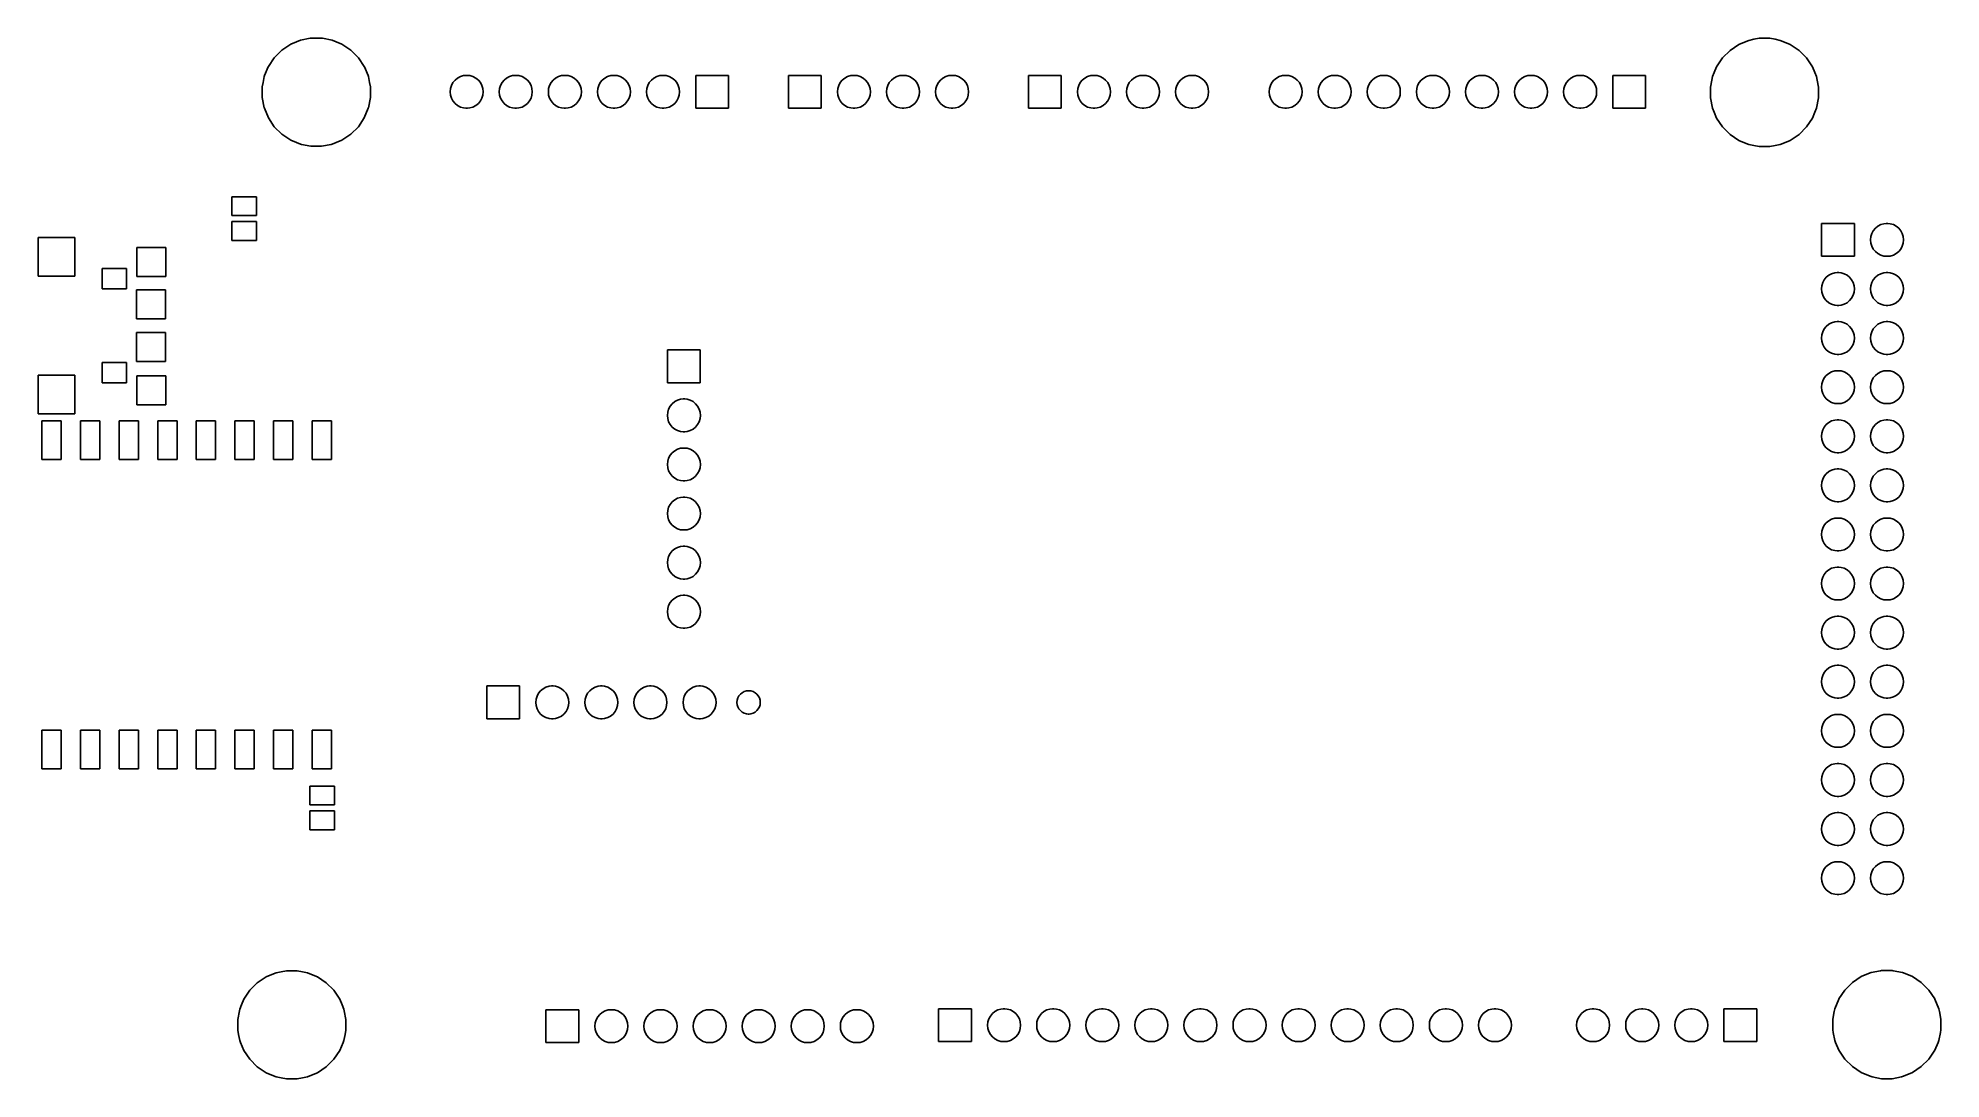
# Model space of a CAD drawing. Extents: x 91.8 to 190.2, y -113.8 to -60.
import ezdxf

# ---------------------------------------------------------------- set-up
doc = ezdxf.new("R2010")
doc.units = 0
doc.header["$MEASUREMENT"] = 0
doc.layers.add('BLACK', color=7, linetype='CONTINUOUS')

msp = doc.modelspace()

# ---------------------------------------------------------------- linework, layer by layer
at = {"layer": 'BLACK', "linetype": 'CONTINUOUS'}
for p, q in [((105.333, -60.0776), (105.824, -59.98)), ((105.824, -59.98), (105.874, -59.97)), ((105.874, -59.97), (106.426, -59.97)), ((106.426, -59.97), (106.476, -59.98)), ((106.476, -59.98), (106.967, -60.0776)), ((180.273, -60.0876), (180.544, -60.0338)), ((180.544, -60.0338), (180.814, -59.98)), ((180.814, -59.98), (181.366, -59.98)), ((181.366, -59.98), (181.636, -60.0338)), ((181.636, -60.0338), (181.907, -60.0876)), ((103.669, -61.4437), (103.975, -60.9851)), ((103.975, -60.9851), (104.365, -60.5951)), ((104.365, -60.5951), (104.824, -60.2887)), ((104.824, -60.2887), (105.122, -60.165)), ((105.122, -60.165), (105.333, -60.0776)), ((106.967, -60.0776), (107.178, -60.165)), ((107.178, -60.165), (107.476, -60.2887)), ((107.476, -60.2887), (107.935, -60.5951)), ((107.935, -60.5951), (108.325, -60.9851)), ((108.325, -60.9851), (108.631, -61.4437)), ((178.609, -61.4537), (178.915, -60.9951)), ((178.915, -60.9951), (179.305, -60.6051)), ((179.305, -60.6051), (179.764, -60.2987)), ((179.764, -60.2987), (180.062, -60.175)), ((180.062, -60.175), (180.273, -60.0876)), ((181.907, -60.0876), (182.118, -60.175)), ((182.118, -60.175), (182.416, -60.2987)), ((182.416, -60.2987), (182.875, -60.6051)), ((182.875, -60.6051), (183.265, -60.9951)), ((183.265, -60.9951), (183.571, -61.4537)), ((103.394, -62.2755), (103.458, -61.9533)), ((103.458, -61.9533), (103.475, -61.9123)), ((103.475, -61.9123), (103.665, -61.4537)), ((103.665, -61.4537), (103.669, -61.4437)), ((108.631, -61.4437), (108.635, -61.4537)), ((108.635, -61.4537), (108.825, -61.9123)), ((108.825, -61.9123), (108.842, -61.9533)), ((108.842, -61.9533), (108.906, -62.2755)), ((113.455, -62.0398), (113.603, -61.9609)), ((113.603, -61.9609), (113.763, -61.9123)), ((113.763, -61.9123), (113.888, -61.9)), ((113.888, -61.9), (113.972, -61.9)), ((113.972, -61.9), (114.097, -61.9123)), ((114.097, -61.9123), (114.257, -61.9609)), ((114.257, -61.9609), (114.405, -62.0398)), ((115.995, -62.0398), (116.143, -61.9609)), ((116.143, -61.9609), (116.303, -61.9123)), ((116.303, -61.9123), (116.428, -61.9)), ((116.428, -61.9), (116.512, -61.9)), ((116.512, -61.9), (116.637, -61.9123)), ((116.637, -61.9123), (116.797, -61.9609)), ((116.797, -61.9609), (116.945, -62.0398)), ((118.535, -62.0398), (118.683, -61.9609)), ((118.683, -61.9609), (118.843, -61.9123)), ((118.843, -61.9123), (118.968, -61.9)), ((118.968, -61.9), (119.052, -61.9)), ((119.052, -61.9), (119.177, -61.9123)), ((119.177, -61.9123), (119.337, -61.9609)), ((119.337, -61.9609), (119.485, -62.0398)), ((121.075, -62.0398), (121.223, -61.9609)), ((121.223, -61.9609), (121.383, -61.9123)), ((121.383, -61.9123), (121.508, -61.9)), ((121.508, -61.9), (121.592, -61.9)), ((121.592, -61.9), (121.717, -61.9123)), ((121.717, -61.9123), (121.877, -61.9609)), ((121.877, -61.9609), (122.025, -62.0398)), ((123.615, -62.0398), (123.763, -61.9609)), ((123.763, -61.9609), (123.923, -61.9123)), ((123.923, -61.9123), (124.048, -61.9)), ((124.048, -61.9), (124.132, -61.9)), ((124.132, -61.9), (124.257, -61.9123)), ((124.257, -61.9123), (124.417, -61.9609)), ((124.417, -61.9609), (124.565, -62.0398)), ((125.78, -63.6), (125.78, -61.9)), ((125.78, -61.9), (127.48, -61.9)), ((127.48, -61.9), (127.48, -63.6)), ((130.58, -63.6), (130.58, -61.9)), ((130.58, -61.9), (132.28, -61.9)), ((132.28, -61.9), (132.28, -63.6)), ((133.495, -62.0398), (133.643, -61.9609)), ((133.643, -61.9609), (133.803, -61.9123)), ((133.803, -61.9123), (133.928, -61.9)), ((133.928, -61.9), (134.012, -61.9)), ((134.012, -61.9), (134.137, -61.9123)), ((134.137, -61.9123), (134.297, -61.9609)), ((134.297, -61.9609), (134.445, -62.0398)), ((136.035, -62.0398), (136.183, -61.9609)), ((136.183, -61.9609), (136.343, -61.9123)), ((136.343, -61.9123), (136.468, -61.9)), ((136.468, -61.9), (136.552, -61.9)), ((136.552, -61.9), (136.677, -61.9123)), ((136.677, -61.9123), (136.837, -61.9609)), ((136.837, -61.9609), (136.985, -62.0398)), ((138.575, -62.0398), (138.723, -61.9609)), ((138.723, -61.9609), (138.883, -61.9123)), ((138.883, -61.9123), (139.008, -61.9)), ((139.008, -61.9), (139.092, -61.9)), ((139.092, -61.9), (139.217, -61.9123)), ((139.217, -61.9123), (139.377, -61.9609)), ((139.377, -61.9609), (139.525, -62.0398)), ((143, -63.6), (143, -61.9)), ((143, -61.9), (144.7, -61.9)), ((144.7, -61.9), (144.7, -63.6)), ((145.915, -62.0398), (146.063, -61.9609)), ((146.063, -61.9609), (146.223, -61.9123)), ((146.223, -61.9123), (146.348, -61.9)), ((146.348, -61.9), (146.432, -61.9)), ((146.432, -61.9), (146.557, -61.9123)), ((146.557, -61.9123), (146.717, -61.9609)), ((146.717, -61.9609), (146.865, -62.0398)), ((148.455, -62.0398), (148.603, -61.9609)), ((148.603, -61.9609), (148.763, -61.9123)), ((148.763, -61.9123), (148.888, -61.9)), ((148.888, -61.9), (148.972, -61.9)), ((148.972, -61.9), (149.097, -61.9123)), ((149.097, -61.9123), (149.257, -61.9609)), ((149.257, -61.9609), (149.405, -62.0398)), ((150.995, -62.0398), (151.143, -61.9609)), ((151.143, -61.9609), (151.303, -61.9123)), ((151.303, -61.9123), (151.428, -61.9)), ((151.428, -61.9), (151.512, -61.9)), ((151.512, -61.9), (151.637, -61.9123)), ((151.637, -61.9123), (151.797, -61.9609)), ((151.797, -61.9609), (151.945, -62.0398)), ((155.835, -62.0398), (155.983, -61.9609)), ((155.983, -61.9609), (156.143, -61.9123)), ((156.143, -61.9123), (156.268, -61.9)), ((156.268, -61.9), (156.352, -61.9)), ((156.352, -61.9), (156.477, -61.9123)), ((156.477, -61.9123), (156.637, -61.9609)), ((156.637, -61.9609), (156.785, -62.0398)), ((158.375, -62.0398), (158.523, -61.9609)), ((158.523, -61.9609), (158.683, -61.9123)), ((158.683, -61.9123), (158.808, -61.9)), ((158.808, -61.9), (158.892, -61.9)), ((158.892, -61.9), (159.017, -61.9123)), ((159.017, -61.9123), (159.177, -61.9609)), ((159.177, -61.9609), (159.325, -62.0398)), ((160.915, -62.0398), (161.063, -61.9609)), ((161.063, -61.9609), (161.223, -61.9123)), ((161.223, -61.9123), (161.348, -61.9)), ((161.348, -61.9), (161.432, -61.9)), ((161.432, -61.9), (161.557, -61.9123)), ((161.557, -61.9123), (161.717, -61.9609)), ((161.717, -61.9609), (161.865, -62.0398)), ((163.455, -62.0398), (163.603, -61.9609)), ((163.603, -61.9609), (163.763, -61.9123)), ((163.763, -61.9123), (163.888, -61.9)), ((163.888, -61.9), (163.972, -61.9)), ((163.972, -61.9), (164.097, -61.9123)), ((164.097, -61.9123), (164.257, -61.9609)), ((164.257, -61.9609), (164.405, -62.0398)), ((165.995, -62.0398), (166.143, -61.9609)), ((166.143, -61.9609), (166.303, -61.9123)), ((166.303, -61.9123), (166.428, -61.9)), ((166.428, -61.9), (166.512, -61.9)), ((166.512, -61.9), (166.637, -61.9123)), ((166.637, -61.9123), (166.797, -61.9609)), ((166.797, -61.9609), (166.945, -62.0398)), ((168.535, -62.0398), (168.683, -61.9609)), ((168.683, -61.9609), (168.843, -61.9123)), ((168.843, -61.9123), (168.968, -61.9)), ((168.968, -61.9), (169.052, -61.9)), ((169.052, -61.9), (169.177, -61.9123)), ((169.177, -61.9123), (169.337, -61.9609)), ((169.337, -61.9609), (169.485, -62.0398)), ((171.075, -62.0398), (171.223, -61.9609)), ((171.223, -61.9609), (171.383, -61.9123)), ((171.383, -61.9123), (171.508, -61.9)), ((171.508, -61.9), (171.592, -61.9)), ((171.592, -61.9), (171.717, -61.9123)), ((171.717, -61.9123), (171.877, -61.9609)), ((171.877, -61.9609), (172.025, -62.0398)), ((173.24, -63.6), (173.24, -61.9)), ((173.24, -61.9), (174.94, -61.9)), ((174.94, -61.9), (174.94, -63.6)), ((178.306, -62.4231), (178.398, -61.9633)), ((178.398, -61.9633), (178.399, -61.9609)), ((178.399, -61.9609), (178.485, -61.7522)), ((178.485, -61.7522), (178.609, -61.4537)), ((183.571, -61.4537), (183.695, -61.7522)), ((183.695, -61.7522), (183.781, -61.9609)), ((183.781, -61.9609), (183.782, -61.9633)), ((183.782, -61.9633), (183.874, -62.4231)), ((103.35, -62.4942), (103.394, -62.2755)), ((103.35, -63.0458), (103.35, -62.4942)), ((108.906, -62.2755), (108.95, -62.4942)), ((108.95, -62.4942), (108.95, -63.0458)), ((113.076, -62.75), (113.092, -62.5834)), ((113.092, -62.9166), (113.076, -62.75)), ((113.092, -62.5834), (113.141, -62.4231)), ((113.141, -63.0769), (113.092, -62.9166)), ((113.141, -62.4231), (113.22, -62.2755)), ((113.22, -62.2755), (113.326, -62.1461)), ((113.326, -62.1461), (113.455, -62.0398)), ((114.405, -62.0398), (114.534, -62.1461)), ((114.534, -62.1461), (114.64, -62.2755)), ((114.64, -62.2755), (114.719, -62.4231)), ((114.719, -62.4231), (114.768, -62.5834)), ((114.768, -62.9166), (114.719, -63.0769)), ((114.768, -62.5834), (114.784, -62.75)), ((114.784, -62.75), (114.768, -62.9166)), ((115.616, -62.75), (115.632, -62.5834)), ((115.632, -62.9166), (115.616, -62.75)), ((115.632, -62.5834), (115.681, -62.4231)), ((115.681, -63.0769), (115.632, -62.9166)), ((115.681, -62.4231), (115.76, -62.2755)), ((115.76, -62.2755), (115.866, -62.1461)), ((115.866, -62.1461), (115.995, -62.0398)), ((116.945, -62.0398), (117.074, -62.1461)), ((117.074, -62.1461), (117.18, -62.2755)), ((117.18, -62.2755), (117.259, -62.4231)), ((117.259, -62.4231), (117.308, -62.5834)), ((117.308, -62.9166), (117.259, -63.0769)), ((117.308, -62.5834), (117.324, -62.75)), ((117.324, -62.75), (117.308, -62.9166)), ((118.156, -62.75), (118.172, -62.5834)), ((118.172, -62.9166), (118.156, -62.75)), ((118.172, -62.5834), (118.221, -62.4231)), ((118.221, -63.0769), (118.172, -62.9166)), ((118.221, -62.4231), (118.3, -62.2755)), ((118.3, -62.2755), (118.406, -62.1461)), ((118.406, -62.1461), (118.535, -62.0398)), ((119.485, -62.0398), (119.614, -62.1461)), ((119.614, -62.1461), (119.72, -62.2755)), ((119.72, -62.2755), (119.799, -62.4231)), ((119.799, -62.4231), (119.848, -62.5834)), ((119.848, -62.9166), (119.799, -63.0769)), ((119.848, -62.5834), (119.864, -62.75)), ((119.864, -62.75), (119.848, -62.9166)), ((120.696, -62.75), (120.712, -62.5834)), ((120.712, -62.9166), (120.696, -62.75)), ((120.712, -62.5834), (120.761, -62.4231)), ((120.761, -63.0769), (120.712, -62.9166)), ((120.761, -62.4231), (120.84, -62.2755)), ((120.84, -62.2755), (120.946, -62.1461)), ((120.946, -62.1461), (121.075, -62.0398)), ((122.025, -62.0398), (122.154, -62.1461)), ((122.154, -62.1461), (122.26, -62.2755)), ((122.26, -62.2755), (122.339, -62.4231)), ((122.339, -62.4231), (122.388, -62.5834)), ((122.388, -62.9166), (122.339, -63.0769)), ((122.388, -62.5834), (122.404, -62.75)), ((122.404, -62.75), (122.388, -62.9166)), ((123.236, -62.75), (123.252, -62.5834)), ((123.252, -62.9166), (123.236, -62.75)), ((123.252, -62.5834), (123.301, -62.4231)), ((123.301, -63.0769), (123.252, -62.9166)), ((123.301, -62.4231), (123.38, -62.2755)), ((123.38, -62.2755), (123.486, -62.1461)), ((123.486, -62.1461), (123.615, -62.0398)), ((124.565, -62.0398), (124.694, -62.1461)), ((124.694, -62.1461), (124.8, -62.2755)), ((124.8, -62.2755), (124.879, -62.4231)), ((124.879, -62.4231), (124.928, -62.5834)), ((124.928, -62.9166), (124.879, -63.0769)), ((124.928, -62.5834), (124.944, -62.75)), ((124.944, -62.75), (124.928, -62.9166)), ((133.116, -62.75), (133.132, -62.5834)), ((133.132, -62.9166), (133.116, -62.75)), ((133.132, -62.5834), (133.181, -62.4231)), ((133.181, -63.0769), (133.132, -62.9166)), ((133.181, -62.4231), (133.26, -62.2755)), ((133.26, -62.2755), (133.366, -62.1461)), ((133.366, -62.1461), (133.495, -62.0398)), ((134.445, -62.0398), (134.574, -62.1461)), ((134.574, -62.1461), (134.68, -62.2755)), ((134.68, -62.2755), (134.759, -62.4231)), ((134.759, -62.4231), (134.808, -62.5834)), ((134.808, -62.9166), (134.759, -63.0769)), ((134.808, -62.5834), (134.824, -62.75)), ((134.824, -62.75), (134.808, -62.9166)), ((135.656, -62.75), (135.672, -62.5834)), ((135.672, -62.9166), (135.656, -62.75)), ((135.672, -62.5834), (135.721, -62.4231)), ((135.721, -63.0769), (135.672, -62.9166)), ((135.721, -62.4231), (135.8, -62.2755)), ((135.8, -62.2755), (135.906, -62.1461)), ((135.906, -62.1461), (136.035, -62.0398)), ((136.985, -62.0398), (137.114, -62.1461)), ((137.114, -62.1461), (137.22, -62.2755)), ((137.22, -62.2755), (137.299, -62.4231)), ((137.299, -62.4231), (137.348, -62.5834)), ((137.348, -62.9166), (137.299, -63.0769)), ((137.348, -62.5834), (137.364, -62.75)), ((137.364, -62.75), (137.348, -62.9166)), ((138.196, -62.75), (138.212, -62.5834)), ((138.212, -62.9166), (138.196, -62.75)), ((138.212, -62.5834), (138.261, -62.4231)), ((138.261, -63.0769), (138.212, -62.9166)), ((138.261, -62.4231), (138.34, -62.2755)), ((138.34, -62.2755), (138.446, -62.1461)), ((138.446, -62.1461), (138.575, -62.0398)), ((139.525, -62.0398), (139.654, -62.1461)), ((139.654, -62.1461), (139.76, -62.2755)), ((139.76, -62.2755), (139.839, -62.4231)), ((139.839, -62.4231), (139.888, -62.5834)), ((139.888, -62.9166), (139.839, -63.0769)), ((139.888, -62.5834), (139.904, -62.75)), ((139.904, -62.75), (139.888, -62.9166)), ((145.536, -62.75), (145.552, -62.5834)), ((145.552, -62.9166), (145.536, -62.75)), ((145.552, -62.5834), (145.601, -62.4231)), ((145.601, -63.0769), (145.552, -62.9166)), ((145.601, -62.4231), (145.68, -62.2755)), ((145.68, -62.2755), (145.786, -62.1461)), ((145.786, -62.1461), (145.915, -62.0398)), ((146.865, -62.0398), (146.994, -62.1461)), ((146.994, -62.1461), (147.1, -62.2755)), ((147.1, -62.2755), (147.179, -62.4231)), ((147.179, -62.4231), (147.228, -62.5834)), ((147.228, -62.9166), (147.179, -63.0769)), ((147.228, -62.5834), (147.244, -62.75)), ((147.244, -62.75), (147.228, -62.9166)), ((148.076, -62.75), (148.092, -62.5834)), ((148.092, -62.9166), (148.076, -62.75)), ((148.092, -62.5834), (148.141, -62.4231)), ((148.141, -63.0769), (148.092, -62.9166)), ((148.141, -62.4231), (148.22, -62.2755)), ((148.22, -62.2755), (148.326, -62.1461)), ((148.326, -62.1461), (148.455, -62.0398)), ((149.405, -62.0398), (149.534, -62.1461)), ((149.534, -62.1461), (149.64, -62.2755)), ((149.64, -62.2755), (149.719, -62.4231)), ((149.719, -62.4231), (149.768, -62.5834)), ((149.768, -62.9166), (149.719, -63.0769)), ((149.768, -62.5834), (149.784, -62.75)), ((149.784, -62.75), (149.768, -62.9166)), ((150.616, -62.75), (150.632, -62.5834)), ((150.632, -62.9166), (150.616, -62.75)), ((150.632, -62.5834), (150.681, -62.4231)), ((150.681, -63.0769), (150.632, -62.9166)), ((150.681, -62.4231), (150.76, -62.2755)), ((150.76, -62.2755), (150.866, -62.1461)), ((150.866, -62.1461), (150.995, -62.0398)), ((151.945, -62.0398), (152.074, -62.1461)), ((152.074, -62.1461), (152.18, -62.2755)), ((152.18, -62.2755), (152.259, -62.4231)), ((152.259, -62.4231), (152.308, -62.5834)), ((152.308, -62.9166), (152.259, -63.0769)), ((152.308, -62.5834), (152.324, -62.75)), ((152.324, -62.75), (152.308, -62.9166)), ((155.456, -62.75), (155.472, -62.5834)), ((155.472, -62.9166), (155.456, -62.75)), ((155.472, -62.5834), (155.521, -62.4231)), ((155.521, -63.0769), (155.472, -62.9166)), ((155.521, -62.4231), (155.6, -62.2755)), ((155.6, -62.2755), (155.706, -62.1461)), ((155.706, -62.1461), (155.835, -62.0398)), ((156.785, -62.0398), (156.914, -62.1461)), ((156.914, -62.1461), (157.02, -62.2755)), ((157.02, -62.2755), (157.099, -62.4231)), ((157.099, -62.4231), (157.148, -62.5834)), ((157.148, -62.9166), (157.099, -63.0769)), ((157.148, -62.5834), (157.164, -62.75)), ((157.164, -62.75), (157.148, -62.9166)), ((157.996, -62.75), (158.012, -62.5834)), ((158.012, -62.9166), (157.996, -62.75)), ((158.012, -62.5834), (158.061, -62.4231)), ((158.061, -63.0769), (158.012, -62.9166)), ((158.061, -62.4231), (158.14, -62.2755)), ((158.14, -62.2755), (158.246, -62.1461)), ((158.246, -62.1461), (158.375, -62.0398)), ((159.325, -62.0398), (159.454, -62.1461)), ((159.454, -62.1461), (159.56, -62.2755)), ((159.56, -62.2755), (159.639, -62.4231)), ((159.639, -62.4231), (159.688, -62.5834)), ((159.688, -62.9166), (159.639, -63.0769)), ((159.688, -62.5834), (159.704, -62.75)), ((159.704, -62.75), (159.688, -62.9166)), ((160.536, -62.75), (160.552, -62.5834)), ((160.552, -62.9166), (160.536, -62.75)), ((160.552, -62.5834), (160.601, -62.4231)), ((160.601, -63.0769), (160.552, -62.9166)), ((160.601, -62.4231), (160.68, -62.2755)), ((160.68, -62.2755), (160.786, -62.1461)), ((160.786, -62.1461), (160.915, -62.0398)), ((161.865, -62.0398), (161.994, -62.1461)), ((161.994, -62.1461), (162.1, -62.2755)), ((162.1, -62.2755), (162.179, -62.4231)), ((162.179, -62.4231), (162.228, -62.5834)), ((162.228, -62.9166), (162.179, -63.0769)), ((162.228, -62.5834), (162.244, -62.75)), ((162.244, -62.75), (162.228, -62.9166)), ((163.076, -62.75), (163.092, -62.5834)), ((163.092, -62.9166), (163.076, -62.75)), ((163.092, -62.5834), (163.141, -62.4231)), ((163.141, -63.0769), (163.092, -62.9166)), ((163.141, -62.4231), (163.22, -62.2755)), ((163.22, -62.2755), (163.326, -62.1461)), ((163.326, -62.1461), (163.455, -62.0398)), ((164.405, -62.0398), (164.534, -62.1461)), ((164.534, -62.1461), (164.64, -62.2755)), ((164.64, -62.2755), (164.719, -62.4231)), ((164.719, -62.4231), (164.768, -62.5834)), ((164.768, -62.9166), (164.719, -63.0769)), ((164.768, -62.5834), (164.784, -62.75)), ((164.784, -62.75), (164.768, -62.9166)), ((165.616, -62.75), (165.632, -62.5834)), ((165.632, -62.9166), (165.616, -62.75)), ((165.632, -62.5834), (165.681, -62.4231)), ((165.681, -63.0769), (165.632, -62.9166)), ((165.681, -62.4231), (165.76, -62.2755)), ((165.76, -62.2755), (165.866, -62.1461)), ((165.866, -62.1461), (165.995, -62.0398)), ((166.945, -62.0398), (167.074, -62.1461)), ((167.074, -62.1461), (167.18, -62.2755)), ((167.18, -62.2755), (167.259, -62.4231)), ((167.259, -62.4231), (167.308, -62.5834)), ((167.308, -62.9166), (167.259, -63.0769)), ((167.308, -62.5834), (167.324, -62.75)), ((167.324, -62.75), (167.308, -62.9166)), ((168.156, -62.75), (168.172, -62.5834)), ((168.172, -62.9166), (168.156, -62.75)), ((168.172, -62.5834), (168.221, -62.4231)), ((168.221, -63.0769), (168.172, -62.9166)), ((168.221, -62.4231), (168.3, -62.2755)), ((168.3, -62.2755), (168.406, -62.1461)), ((168.406, -62.1461), (168.535, -62.0398)), ((169.485, -62.0398), (169.614, -62.1461)), ((169.614, -62.1461), (169.72, -62.2755)), ((169.72, -62.2755), (169.799, -62.4231)), ((169.799, -62.4231), (169.848, -62.5834)), ((169.848, -62.9166), (169.799, -63.0769)), ((169.848, -62.5834), (169.864, -62.75)), ((169.864, -62.75), (169.848, -62.9166)), ((170.696, -62.75), (170.712, -62.5834)), ((170.712, -62.9166), (170.696, -62.75)), ((170.712, -62.5834), (170.761, -62.4231)), ((170.761, -63.0769), (170.712, -62.9166)), ((170.761, -62.4231), (170.84, -62.2755)), ((170.84, -62.2755), (170.946, -62.1461)), ((170.946, -62.1461), (171.075, -62.0398)), ((172.025, -62.0398), (172.154, -62.1461)), ((172.154, -62.1461), (172.26, -62.2755)), ((172.26, -62.2755), (172.339, -62.4231)), ((172.339, -62.4231), (172.388, -62.5834)), ((172.388, -62.9166), (172.339, -63.0769)), ((172.388, -62.5834), (172.404, -62.75)), ((172.404, -62.75), (172.388, -62.9166)), ((178.29, -62.5042), (178.306, -62.4231)), ((178.29, -63.0558), (178.29, -62.5042)), ((183.874, -62.4231), (183.89, -62.5042)), ((183.89, -62.5042), (183.89, -63.0558)), ((103.458, -63.5867), (103.35, -63.0458)), ((103.463, -63.6), (103.458, -63.5867)), ((103.669, -64.0963), (103.463, -63.6)), ((108.837, -63.6), (108.631, -64.0963)), ((108.842, -63.5867), (108.837, -63.6)), ((108.95, -63.0458), (108.842, -63.5867)), ((113.22, -63.2245), (113.141, -63.0769)), ((113.326, -63.3539), (113.22, -63.2245)), ((113.455, -63.4602), (113.326, -63.3539)), ((113.603, -63.5391), (113.455, -63.4602)), ((113.763, -63.5877), (113.603, -63.5391)), ((113.888, -63.6), (113.763, -63.5877)), ((113.972, -63.6), (113.888, -63.6)), ((114.097, -63.5877), (113.972, -63.6)), ((114.257, -63.5391), (114.097, -63.5877)), ((114.405, -63.4602), (114.257, -63.5391)), ((114.534, -63.3539), (114.405, -63.4602)), ((114.64, -63.2245), (114.534, -63.3539)), ((114.719, -63.0769), (114.64, -63.2245)), ((115.76, -63.2245), (115.681, -63.0769)), ((115.866, -63.3539), (115.76, -63.2245)), ((115.995, -63.4602), (115.866, -63.3539)), ((116.143, -63.5391), (115.995, -63.4602)), ((116.303, -63.5877), (116.143, -63.5391)), ((116.428, -63.6), (116.303, -63.5877)), ((116.512, -63.6), (116.428, -63.6)), ((116.637, -63.5877), (116.512, -63.6)), ((116.797, -63.5391), (116.637, -63.5877)), ((116.945, -63.4602), (116.797, -63.5391)), ((117.074, -63.3539), (116.945, -63.4602)), ((117.18, -63.2245), (117.074, -63.3539)), ((117.259, -63.0769), (117.18, -63.2245)), ((118.3, -63.2245), (118.221, -63.0769)), ((118.406, -63.3539), (118.3, -63.2245)), ((118.535, -63.4602), (118.406, -63.3539)), ((118.683, -63.5391), (118.535, -63.4602)), ((118.843, -63.5877), (118.683, -63.5391)), ((118.968, -63.6), (118.843, -63.5877)), ((119.052, -63.6), (118.968, -63.6)), ((119.177, -63.5877), (119.052, -63.6)), ((119.337, -63.5391), (119.177, -63.5877)), ((119.485, -63.4602), (119.337, -63.5391)), ((119.614, -63.3539), (119.485, -63.4602)), ((119.72, -63.2245), (119.614, -63.3539)), ((119.799, -63.0769), (119.72, -63.2245)), ((120.84, -63.2245), (120.761, -63.0769)), ((120.946, -63.3539), (120.84, -63.2245)), ((121.075, -63.4602), (120.946, -63.3539)), ((121.223, -63.5391), (121.075, -63.4602)), ((121.383, -63.5877), (121.223, -63.5391)), ((121.508, -63.6), (121.383, -63.5877)), ((121.592, -63.6), (121.508, -63.6)), ((121.717, -63.5877), (121.592, -63.6)), ((121.877, -63.5391), (121.717, -63.5877)), ((122.025, -63.4602), (121.877, -63.5391)), ((122.154, -63.3539), (122.025, -63.4602)), ((122.26, -63.2245), (122.154, -63.3539)), ((122.339, -63.0769), (122.26, -63.2245)), ((123.38, -63.2245), (123.301, -63.0769)), ((123.486, -63.3539), (123.38, -63.2245)), ((123.615, -63.4602), (123.486, -63.3539)), ((123.763, -63.5391), (123.615, -63.4602)), ((123.923, -63.5877), (123.763, -63.5391)), ((124.048, -63.6), (123.923, -63.5877)), ((124.132, -63.6), (124.048, -63.6)), ((124.257, -63.5877), (124.132, -63.6)), ((124.417, -63.5391), (124.257, -63.5877)), ((124.565, -63.4602), (124.417, -63.5391)), ((124.694, -63.3539), (124.565, -63.4602)), ((124.8, -63.2245), (124.694, -63.3539)), ((124.879, -63.0769), (124.8, -63.2245)), ((127.48, -63.6), (125.78, -63.6)), ((132.28, -63.6), (130.58, -63.6)), ((133.26, -63.2245), (133.181, -63.0769)), ((133.366, -63.3539), (133.26, -63.2245)), ((133.495, -63.4602), (133.366, -63.3539)), ((133.643, -63.5391), (133.495, -63.4602)), ((133.803, -63.5877), (133.643, -63.5391)), ((133.928, -63.6), (133.803, -63.5877)), ((134.012, -63.6), (133.928, -63.6)), ((134.137, -63.5877), (134.012, -63.6)), ((134.297, -63.5391), (134.137, -63.5877)), ((134.445, -63.4602), (134.297, -63.5391)), ((134.574, -63.3539), (134.445, -63.4602)), ((134.68, -63.2245), (134.574, -63.3539)), ((134.759, -63.0769), (134.68, -63.2245)), ((135.8, -63.2245), (135.721, -63.0769)), ((135.906, -63.3539), (135.8, -63.2245)), ((136.035, -63.4602), (135.906, -63.3539)), ((136.183, -63.5391), (136.035, -63.4602)), ((136.343, -63.5877), (136.183, -63.5391)), ((136.468, -63.6), (136.343, -63.5877)), ((136.552, -63.6), (136.468, -63.6)), ((136.677, -63.5877), (136.552, -63.6)), ((136.837, -63.5391), (136.677, -63.5877)), ((136.985, -63.4602), (136.837, -63.5391)), ((137.114, -63.3539), (136.985, -63.4602)), ((137.22, -63.2245), (137.114, -63.3539)), ((137.299, -63.0769), (137.22, -63.2245)), ((138.34, -63.2245), (138.261, -63.0769)), ((138.446, -63.3539), (138.34, -63.2245)), ((138.575, -63.4602), (138.446, -63.3539)), ((138.723, -63.5391), (138.575, -63.4602)), ((138.883, -63.5877), (138.723, -63.5391)), ((139.008, -63.6), (138.883, -63.5877)), ((139.092, -63.6), (139.008, -63.6)), ((139.217, -63.5877), (139.092, -63.6)), ((139.377, -63.5391), (139.217, -63.5877)), ((139.525, -63.4602), (139.377, -63.5391)), ((139.654, -63.3539), (139.525, -63.4602)), ((139.76, -63.2245), (139.654, -63.3539)), ((139.839, -63.0769), (139.76, -63.2245)), ((144.7, -63.6), (143, -63.6)), ((145.68, -63.2245), (145.601, -63.0769)), ((145.786, -63.3539), (145.68, -63.2245)), ((145.915, -63.4602), (145.786, -63.3539)), ((146.063, -63.5391), (145.915, -63.4602)), ((146.223, -63.5877), (146.063, -63.5391)), ((146.348, -63.6), (146.223, -63.5877)), ((146.432, -63.6), (146.348, -63.6)), ((146.557, -63.5877), (146.432, -63.6)), ((146.717, -63.5391), (146.557, -63.5877)), ((146.865, -63.4602), (146.717, -63.5391)), ((146.994, -63.3539), (146.865, -63.4602)), ((147.1, -63.2245), (146.994, -63.3539)), ((147.179, -63.0769), (147.1, -63.2245)), ((148.22, -63.2245), (148.141, -63.0769)), ((148.326, -63.3539), (148.22, -63.2245)), ((148.455, -63.4602), (148.326, -63.3539)), ((148.603, -63.5391), (148.455, -63.4602)), ((148.763, -63.5877), (148.603, -63.5391)), ((148.888, -63.6), (148.763, -63.5877)), ((148.972, -63.6), (148.888, -63.6)), ((149.097, -63.5877), (148.972, -63.6)), ((149.257, -63.5391), (149.097, -63.5877)), ((149.405, -63.4602), (149.257, -63.5391)), ((149.534, -63.3539), (149.405, -63.4602)), ((149.64, -63.2245), (149.534, -63.3539)), ((149.719, -63.0769), (149.64, -63.2245)), ((150.76, -63.2245), (150.681, -63.0769)), ((150.866, -63.3539), (150.76, -63.2245)), ((150.995, -63.4602), (150.866, -63.3539)), ((151.143, -63.5391), (150.995, -63.4602)), ((151.303, -63.5877), (151.143, -63.5391)), ((151.428, -63.6), (151.303, -63.5877)), ((151.512, -63.6), (151.428, -63.6)), ((151.637, -63.5877), (151.512, -63.6)), ((151.797, -63.5391), (151.637, -63.5877)), ((151.945, -63.4602), (151.797, -63.5391)), ((152.074, -63.3539), (151.945, -63.4602)), ((152.18, -63.2245), (152.074, -63.3539)), ((152.259, -63.0769), (152.18, -63.2245)), ((155.6, -63.2245), (155.521, -63.0769)), ((155.706, -63.3539), (155.6, -63.2245)), ((155.835, -63.4602), (155.706, -63.3539)), ((155.983, -63.5391), (155.835, -63.4602)), ((156.143, -63.5877), (155.983, -63.5391)), ((156.268, -63.6), (156.143, -63.5877)), ((156.352, -63.6), (156.268, -63.6)), ((156.477, -63.5877), (156.352, -63.6)), ((156.637, -63.5391), (156.477, -63.5877)), ((156.785, -63.4602), (156.637, -63.5391)), ((156.914, -63.3539), (156.785, -63.4602)), ((157.02, -63.2245), (156.914, -63.3539)), ((157.099, -63.0769), (157.02, -63.2245)), ((158.14, -63.2245), (158.061, -63.0769)), ((158.246, -63.3539), (158.14, -63.2245)), ((158.375, -63.4602), (158.246, -63.3539)), ((158.523, -63.5391), (158.375, -63.4602)), ((158.683, -63.5877), (158.523, -63.5391)), ((158.808, -63.6), (158.683, -63.5877)), ((158.892, -63.6), (158.808, -63.6)), ((159.017, -63.5877), (158.892, -63.6)), ((159.177, -63.5391), (159.017, -63.5877)), ((159.325, -63.4602), (159.177, -63.5391)), ((159.454, -63.3539), (159.325, -63.4602)), ((159.56, -63.2245), (159.454, -63.3539)), ((159.639, -63.0769), (159.56, -63.2245)), ((160.68, -63.2245), (160.601, -63.0769)), ((160.786, -63.3539), (160.68, -63.2245)), ((160.915, -63.4602), (160.786, -63.3539)), ((161.063, -63.5391), (160.915, -63.4602)), ((161.223, -63.5877), (161.063, -63.5391)), ((161.348, -63.6), (161.223, -63.5877)), ((161.432, -63.6), (161.348, -63.6)), ((161.557, -63.5877), (161.432, -63.6)), ((161.717, -63.5391), (161.557, -63.5877)), ((161.865, -63.4602), (161.717, -63.5391)), ((161.994, -63.3539), (161.865, -63.4602)), ((162.1, -63.2245), (161.994, -63.3539)), ((162.179, -63.0769), (162.1, -63.2245)), ((163.22, -63.2245), (163.141, -63.0769)), ((163.326, -63.3539), (163.22, -63.2245)), ((163.455, -63.4602), (163.326, -63.3539)), ((163.603, -63.5391), (163.455, -63.4602)), ((163.763, -63.5877), (163.603, -63.5391)), ((163.888, -63.6), (163.763, -63.5877)), ((163.972, -63.6), (163.888, -63.6)), ((164.097, -63.5877), (163.972, -63.6)), ((164.257, -63.5391), (164.097, -63.5877)), ((164.405, -63.4602), (164.257, -63.5391)), ((164.534, -63.3539), (164.405, -63.4602)), ((164.64, -63.2245), (164.534, -63.3539)), ((164.719, -63.0769), (164.64, -63.2245)), ((165.76, -63.2245), (165.681, -63.0769)), ((165.866, -63.3539), (165.76, -63.2245)), ((165.995, -63.4602), (165.866, -63.3539)), ((166.143, -63.5391), (165.995, -63.4602)), ((166.303, -63.5877), (166.143, -63.5391)), ((166.428, -63.6), (166.303, -63.5877)), ((166.512, -63.6), (166.428, -63.6)), ((166.637, -63.5877), (166.512, -63.6)), ((166.797, -63.5391), (166.637, -63.5877)), ((166.945, -63.4602), (166.797, -63.5391)), ((167.074, -63.3539), (166.945, -63.4602)), ((167.18, -63.2245), (167.074, -63.3539)), ((167.259, -63.0769), (167.18, -63.2245)), ((168.3, -63.2245), (168.221, -63.0769)), ((168.406, -63.3539), (168.3, -63.2245)), ((168.535, -63.4602), (168.406, -63.3539)), ((168.683, -63.5391), (168.535, -63.4602)), ((168.843, -63.5877), (168.683, -63.5391)), ((168.968, -63.6), (168.843, -63.5877)), ((169.052, -63.6), (168.968, -63.6)), ((169.177, -63.5877), (169.052, -63.6)), ((169.337, -63.5391), (169.177, -63.5877)), ((169.485, -63.4602), (169.337, -63.5391)), ((169.614, -63.3539), (169.485, -63.4602)), ((169.72, -63.2245), (169.614, -63.3539)), ((169.799, -63.0769), (169.72, -63.2245)), ((170.84, -63.2245), (170.761, -63.0769)), ((170.946, -63.3539), (170.84, -63.2245)), ((171.075, -63.4602), (170.946, -63.3539)), ((171.223, -63.5391), (171.075, -63.4602)), ((171.383, -63.5877), (171.223, -63.5391)), ((171.508, -63.6), (171.383, -63.5877)), ((171.592, -63.6), (171.508, -63.6)), ((171.717, -63.5877), (171.592, -63.6)), ((171.877, -63.5391), (171.717, -63.5877)), ((172.025, -63.4602), (171.877, -63.5391)), ((172.154, -63.3539), (172.025, -63.4602)), ((172.26, -63.2245), (172.154, -63.3539)), ((172.339, -63.0769), (172.26, -63.2245)), ((174.94, -63.6), (173.24, -63.6)), ((178.398, -63.5967), (178.29, -63.0558)), ((178.485, -63.8078), (178.398, -63.5967)), ((178.609, -64.1063), (178.485, -63.8078)), ((183.695, -63.8078), (183.571, -64.1063)), ((183.782, -63.5967), (183.695, -63.8078)), ((183.89, -63.0558), (183.782, -63.5967)), ((103.975, -64.5549), (103.669, -64.0963)), ((104.365, -64.9449), (103.975, -64.5549)), ((104.824, -65.2513), (104.365, -64.9449)), ((107.935, -64.9449), (107.476, -65.2513)), ((108.325, -64.5549), (107.935, -64.9449)), ((108.631, -64.0963), (108.325, -64.5549)), ((178.915, -64.5649), (178.609, -64.1063)), ((179.305, -64.9549), (178.915, -64.5649)), ((179.764, -65.2613), (179.305, -64.9549)), ((182.875, -64.9549), (182.416, -65.2613)), ((183.265, -64.5649), (182.875, -64.9549)), ((183.571, -64.1063), (183.265, -64.5649)), ((105.122, -65.375), (104.824, -65.2513)), ((105.333, -65.4624), (105.122, -65.375)), ((105.384, -65.4724), (105.333, -65.4624)), ((105.874, -65.57), (105.384, -65.4724)), ((106.426, -65.57), (105.874, -65.57)), ((106.916, -65.4724), (106.426, -65.57)), ((106.967, -65.4624), (106.916, -65.4724)), ((107.178, -65.375), (106.967, -65.4624)), ((107.476, -65.2513), (107.178, -65.375)), ((180.062, -65.385), (179.764, -65.2613)), ((180.273, -65.4724), (180.062, -65.385)), ((180.544, -65.5262), (180.273, -65.4724)), ((180.814, -65.58), (180.544, -65.5262)), ((181.366, -65.58), (180.814, -65.58)), ((181.636, -65.5262), (181.366, -65.58)), ((181.907, -65.4724), (181.636, -65.5262)), ((182.118, -65.385), (181.907, -65.4724)), ((182.416, -65.2613), (182.118, -65.385)), ((101.785, -69.155), (101.785, -68.185)), ((101.785, -68.185), (103.055, -68.185)), ((103.055, -68.185), (103.055, -69.155)), ((103.055, -69.155), (101.785, -69.155)), ((101.785, -70.435), (101.785, -69.465)), ((101.785, -69.465), (103.055, -69.465)), ((103.055, -69.465), (103.055, -70.435)), ((184.04, -71.26), (184.04, -69.56)), ((184.04, -69.56), (185.74, -69.56)), ((185.74, -69.56), (185.74, -71.26)), ((186.72, -69.9355), (186.826, -69.8061)), ((186.826, -69.8061), (186.955, -69.6998)), ((186.955, -69.6998), (187.103, -69.6209)), ((187.103, -69.6209), (187.263, -69.5723)), ((187.263, -69.5723), (187.388, -69.56)), ((187.388, -69.56), (187.472, -69.56)), ((187.472, -69.56), (187.597, -69.5723)), ((187.597, -69.5723), (187.757, -69.6209)), ((187.757, -69.6209), (187.905, -69.6998)), ((187.905, -69.6998), (188.034, -69.8061)), ((188.034, -69.8061), (188.14, -69.9355)), ((91.75, -72.2938), (91.75, -70.2938)), ((91.75, -70.2938), (93.65, -70.2938)), ((93.65, -70.2938), (93.65, -72.2938)), ((96.86, -72.3), (96.86, -70.8)), ((96.86, -70.8), (98.36, -70.8)), ((98.36, -70.8), (98.36, -72.3)), ((103.055, -70.435), (101.785, -70.435)), ((186.576, -70.41), (186.592, -70.2434)), ((186.592, -70.5766), (186.576, -70.41)), ((186.592, -70.2434), (186.641, -70.0831)), ((186.641, -70.7369), (186.592, -70.5766)), ((186.641, -70.0831), (186.72, -69.9355)), ((186.72, -70.8845), (186.641, -70.7369)), ((186.826, -71.0139), (186.72, -70.8845)), ((188.14, -70.8845), (188.034, -71.0139)), ((188.14, -69.9355), (188.219, -70.0831)), ((188.219, -70.7369), (188.14, -70.8845)), ((188.219, -70.0831), (188.268, -70.2434)), ((188.268, -70.5766), (188.219, -70.7369)), ((188.268, -70.2434), (188.284, -70.41)), ((188.284, -70.41), (188.268, -70.5766)), ((185.74, -71.26), (184.04, -71.26)), ((186.955, -71.1202), (186.826, -71.0139)), ((187.103, -71.1991), (186.955, -71.1202)), ((187.263, -71.2477), (187.103, -71.1991)), ((187.388, -71.26), (187.263, -71.2477)), ((187.472, -71.26), (187.388, -71.26)), ((187.597, -71.2477), (187.472, -71.26)), ((187.757, -71.1991), (187.597, -71.2477)), ((187.905, -71.1202), (187.757, -71.1991)), ((188.034, -71.0139), (187.905, -71.1202)), ((93.65, -72.2938), (91.75, -72.2938)), ((95.075, -72.95), (95.075, -71.9)), ((95.075, -71.9), (96.325, -71.9)), ((96.325, -71.9), (96.325, -72.95)), ((98.36, -72.3), (96.86, -72.3)), ((184.036, -72.95), (184.052, -72.7834)), ((184.052, -72.7834), (184.101, -72.6231)), ((184.101, -72.6231), (184.18, -72.4755)), ((184.18, -72.4755), (184.286, -72.3461)), ((184.286, -72.3461), (184.415, -72.2398)), ((184.415, -72.2398), (184.563, -72.1609)), ((184.563, -72.1609), (184.723, -72.1123)), ((184.723, -72.1123), (184.848, -72.1)), ((184.848, -72.1), (184.932, -72.1)), ((184.932, -72.1), (185.057, -72.1123)), ((185.057, -72.1123), (185.217, -72.1609)), ((185.217, -72.1609), (185.365, -72.2398)), ((185.365, -72.2398), (185.494, -72.3461)), ((185.494, -72.3461), (185.6, -72.4755)), ((185.6, -72.4755), (185.679, -72.6231)), ((185.679, -72.6231), (185.728, -72.7834)), ((185.728, -72.7834), (185.744, -72.95)), ((186.576, -72.95), (186.592, -72.7834)), ((186.592, -72.7834), (186.641, -72.6231)), ((186.641, -72.6231), (186.72, -72.4755)), ((186.72, -72.4755), (186.826, -72.3461)), ((186.826, -72.3461), (186.955, -72.2398)), ((186.955, -72.2398), (187.103, -72.1609)), ((187.103, -72.1609), (187.263, -72.1123)), ((187.263, -72.1123), (187.388, -72.1)), ((187.388, -72.1), (187.472, -72.1)), ((187.472, -72.1), (187.597, -72.1123)), ((187.597, -72.1123), (187.757, -72.1609)), ((187.757, -72.1609), (187.905, -72.2398)), ((187.905, -72.2398), (188.034, -72.3461)), ((188.034, -72.3461), (188.14, -72.4755)), ((188.14, -72.4755), (188.219, -72.6231)), ((188.219, -72.6231), (188.268, -72.7834)), ((188.268, -72.7834), (188.284, -72.95)), ((96.325, -72.95), (95.075, -72.95)), ((96.85, -74.5), (96.85, -73)), ((96.85, -73), (98.35, -73)), ((98.35, -73), (98.35, -74.5)), ((184.052, -73.1166), (184.036, -72.95)), ((184.101, -73.2769), (184.052, -73.1166)), ((184.18, -73.4245), (184.101, -73.2769)), ((184.286, -73.5539), (184.18, -73.4245)), ((184.415, -73.6602), (184.286, -73.5539)), ((184.563, -73.7391), (184.415, -73.6602)), ((184.723, -73.7877), (184.563, -73.7391)), ((184.848, -73.8), (184.723, -73.7877)), ((184.932, -73.8), (184.848, -73.8)), ((185.057, -73.7877), (184.932, -73.8)), ((185.217, -73.7391), (185.057, -73.7877)), ((185.365, -73.6602), (185.217, -73.7391)), ((185.494, -73.5539), (185.365, -73.6602)), ((185.6, -73.4245), (185.494, -73.5539)), ((185.679, -73.2769), (185.6, -73.4245)), ((185.728, -73.1166), (185.679, -73.2769)), ((185.744, -72.95), (185.728, -73.1166)), ((186.592, -73.1166), (186.576, -72.95)), ((186.641, -73.2769), (186.592, -73.1166)), ((186.72, -73.4245), (186.641, -73.2769)), ((186.826, -73.5539), (186.72, -73.4245)), ((186.955, -73.6602), (186.826, -73.5539)), ((187.103, -73.7391), (186.955, -73.6602)), ((187.263, -73.7877), (187.103, -73.7391)), ((187.388, -73.8), (187.263, -73.7877)), ((187.472, -73.8), (187.388, -73.8)), ((187.597, -73.7877), (187.472, -73.8)), ((187.757, -73.7391), (187.597, -73.7877)), ((187.905, -73.6602), (187.757, -73.7391)), ((188.034, -73.5539), (187.905, -73.6602)), ((188.14, -73.4245), (188.034, -73.5539)), ((188.219, -73.2769), (188.14, -73.4245)), ((188.268, -73.1166), (188.219, -73.2769)), ((188.284, -72.95), (188.268, -73.1166)), ((98.35, -74.5), (96.85, -74.5)), ((184.286, -74.8861), (184.415, -74.7798)), ((184.415, -74.7798), (184.563, -74.7009)), ((184.563, -74.7009), (184.723, -74.6523)), ((184.723, -74.6523), (184.848, -74.64)), ((184.848, -74.64), (184.932, -74.64)), ((184.932, -74.64), (185.057, -74.6523)), ((185.057, -74.6523), (185.217, -74.7009)), ((185.217, -74.7009), (185.365, -74.7798)), ((185.365, -74.7798), (185.494, -74.8861)), ((186.826, -74.8861), (186.955, -74.7798)), ((186.955, -74.7798), (187.103, -74.7009)), ((187.103, -74.7009), (187.263, -74.6523)), ((187.263, -74.6523), (187.388, -74.64)), ((187.388, -74.64), (187.472, -74.64)), ((187.472, -74.64), (187.597, -74.6523)), ((187.597, -74.6523), (187.757, -74.7009)), ((187.757, -74.7009), (187.905, -74.7798)), ((187.905, -74.7798), (188.034, -74.8861)), ((96.85, -76.7), (96.85, -75.2)), ((96.85, -75.2), (98.35, -75.2)), ((98.35, -75.2), (98.35, -76.7)), ((184.036, -75.49), (184.052, -75.3234)), ((184.052, -75.6566), (184.036, -75.49)), ((184.052, -75.3234), (184.101, -75.1631)), ((184.101, -75.8169), (184.052, -75.6566)), ((184.101, -75.1631), (184.18, -75.0155)), ((184.18, -75.9645), (184.101, -75.8169)), ((184.18, -75.0155), (184.286, -74.8861)), ((185.494, -74.8861), (185.6, -75.0155)), ((185.6, -75.0155), (185.679, -75.1631)), ((185.679, -75.8169), (185.6, -75.9645)), ((185.679, -75.1631), (185.728, -75.3234)), ((185.728, -75.6566), (185.679, -75.8169)), ((185.728, -75.3234), (185.744, -75.49)), ((185.744, -75.49), (185.728, -75.6566)), ((186.576, -75.49), (186.592, -75.3234)), ((186.592, -75.6566), (186.576, -75.49)), ((186.592, -75.3234), (186.641, -75.1631)), ((186.641, -75.8169), (186.592, -75.6566)), ((186.641, -75.1631), (186.72, -75.0155)), ((186.72, -75.9645), (186.641, -75.8169)), ((186.72, -75.0155), (186.826, -74.8861)), ((188.034, -74.8861), (188.14, -75.0155)), ((188.14, -75.0155), (188.219, -75.1631)), ((188.219, -75.8169), (188.14, -75.9645)), ((188.219, -75.1631), (188.268, -75.3234)), ((188.268, -75.6566), (188.219, -75.8169)), ((188.268, -75.3234), (188.284, -75.49)), ((188.284, -75.49), (188.268, -75.6566)), ((95.075, -77.8), (95.075, -76.75)), ((95.075, -76.75), (96.325, -76.75)), ((96.325, -76.75), (96.325, -77.8)), ((98.35, -76.7), (96.85, -76.7)), ((124.32, -77.8), (124.32, -76.1)), ((124.32, -76.1), (126.02, -76.1)), ((126.02, -76.1), (126.02, -77.8)), ((184.286, -76.0939), (184.18, -75.9645)), ((184.415, -76.2002), (184.286, -76.0939)), ((184.563, -76.2791), (184.415, -76.2002)), ((184.723, -76.3277), (184.563, -76.2791)), ((184.848, -76.34), (184.723, -76.3277)), ((184.932, -76.34), (184.848, -76.34)), ((185.057, -76.3277), (184.932, -76.34)), ((185.217, -76.2791), (185.057, -76.3277)), ((185.365, -76.2002), (185.217, -76.2791)), ((185.494, -76.0939), (185.365, -76.2002)), ((185.6, -75.9645), (185.494, -76.0939)), ((186.826, -76.0939), (186.72, -75.9645)), ((186.955, -76.2002), (186.826, -76.0939)), ((187.103, -76.2791), (186.955, -76.2002)), ((187.263, -76.3277), (187.103, -76.2791)), ((187.388, -76.34), (187.263, -76.3277)), ((187.472, -76.34), (187.388, -76.34)), ((187.597, -76.3277), (187.472, -76.34)), ((187.757, -76.2791), (187.597, -76.3277)), ((187.905, -76.2002), (187.757, -76.2791)), ((188.034, -76.0939), (187.905, -76.2002)), ((188.14, -75.9645), (188.034, -76.0939)), ((91.75, -79.4062), (91.75, -77.4062)), ((91.75, -77.4062), (93.65, -77.4062)), ((93.65, -77.4062), (93.65, -79.4062)), ((96.87, -78.95), (96.87, -77.45)), ((96.87, -77.45), (98.37, -77.45)), ((98.37, -77.45), (98.37, -78.95)), ((184.052, -77.8634), (184.101, -77.7031)), ((184.101, -77.7031), (184.18, -77.5555)), ((184.18, -77.5555), (184.286, -77.4261)), ((184.286, -77.4261), (184.415, -77.3198)), ((184.415, -77.3198), (184.563, -77.2409)), ((184.563, -77.2409), (184.723, -77.1923)), ((184.723, -77.1923), (184.848, -77.18)), ((184.848, -77.18), (184.932, -77.18)), ((184.932, -77.18), (185.057, -77.1923)), ((185.057, -77.1923), (185.217, -77.2409)), ((185.217, -77.2409), (185.365, -77.3198)), ((185.365, -77.3198), (185.494, -77.4261)), ((185.494, -77.4261), (185.6, -77.5555)), ((185.6, -77.5555), (185.679, -77.7031)), ((185.679, -77.7031), (185.728, -77.8634)), ((186.592, -77.8634), (186.641, -77.7031)), ((186.641, -77.7031), (186.72, -77.5555)), ((186.72, -77.5555), (186.826, -77.4261)), ((186.826, -77.4261), (186.955, -77.3198)), ((186.955, -77.3198), (187.103, -77.2409)), ((187.103, -77.2409), (187.263, -77.1923)), ((187.263, -77.1923), (187.388, -77.18)), ((187.388, -77.18), (187.472, -77.18)), ((187.472, -77.18), (187.597, -77.1923)), ((187.597, -77.1923), (187.757, -77.2409)), ((187.757, -77.2409), (187.905, -77.3198)), ((187.905, -77.3198), (188.034, -77.4261)), ((188.034, -77.4261), (188.14, -77.5555)), ((188.14, -77.5555), (188.219, -77.7031)), ((188.219, -77.7031), (188.268, -77.8634)), ((96.325, -77.8), (95.075, -77.8)), ((126.02, -77.8), (124.32, -77.8)), ((124.695, -78.7798), (124.843, -78.7009)), ((124.843, -78.7009), (125.003, -78.6523)), ((125.003, -78.6523), (125.128, -78.64)), ((125.128, -78.64), (125.212, -78.64)), ((125.212, -78.64), (125.337, -78.6523)), ((125.337, -78.6523), (125.497, -78.7009)), ((125.497, -78.7009), (125.645, -78.7798)), ((184.036, -78.03), (184.052, -77.8634)), ((184.052, -78.1966), (184.036, -78.03)), ((184.101, -78.3569), (184.052, -78.1966)), ((184.18, -78.5045), (184.101, -78.3569)), ((184.286, -78.6339), (184.18, -78.5045)), ((184.415, -78.7402), (184.286, -78.6339)), ((184.563, -78.8191), (184.415, -78.7402)), ((185.365, -78.7402), (185.217, -78.8191)), ((185.494, -78.6339), (185.365, -78.7402)), ((185.6, -78.5045), (185.494, -78.6339)), ((185.679, -78.3569), (185.6, -78.5045)), ((185.728, -78.1966), (185.679, -78.3569)), ((185.728, -77.8634), (185.744, -78.03)), ((185.744, -78.03), (185.728, -78.1966)), ((186.576, -78.03), (186.592, -77.8634)), ((186.592, -78.1966), (186.576, -78.03)), ((186.641, -78.3569), (186.592, -78.1966)), ((186.72, -78.5045), (186.641, -78.3569)), ((186.826, -78.6339), (186.72, -78.5045)), ((186.955, -78.7402), (186.826, -78.6339)), ((187.103, -78.8191), (186.955, -78.7402)), ((187.905, -78.7402), (187.757, -78.8191)), ((188.034, -78.6339), (187.905, -78.7402)), ((188.14, -78.5045), (188.034, -78.6339)), ((188.219, -78.3569), (188.14, -78.5045)), ((188.268, -78.1966), (188.219, -78.3569)), ((188.268, -77.8634), (188.284, -78.03)), ((188.284, -78.03), (188.268, -78.1966)), ((93.65, -79.4062), (91.75, -79.4062)), ((98.37, -78.95), (96.87, -78.95)), ((124.316, -79.49), (124.332, -79.3234)), ((124.332, -79.6566), (124.316, -79.49)), ((124.332, -79.3234), (124.381, -79.1631)), ((124.381, -79.8169), (124.332, -79.6566)), ((124.381, -79.1631), (124.46, -79.0155)), ((124.46, -79.0155), (124.566, -78.8861)), ((124.566, -78.8861), (124.695, -78.7798)), ((125.645, -78.7798), (125.774, -78.8861)), ((125.774, -78.8861), (125.88, -79.0155)), ((125.88, -79.0155), (125.959, -79.1631)), ((125.959, -79.1631), (126.008, -79.3234)), ((126.008, -79.6566), (125.959, -79.8169)), ((126.008, -79.3234), (126.024, -79.49)), ((126.024, -79.49), (126.008, -79.6566)), ((184.723, -78.8677), (184.563, -78.8191)), ((184.563, -79.7809), (184.723, -79.7323)), ((184.848, -78.88), (184.723, -78.8677)), ((184.723, -79.7323), (184.848, -79.72)), ((184.932, -78.88), (184.848, -78.88)), ((184.848, -79.72), (184.932, -79.72)), ((185.057, -78.8677), (184.932, -78.88)), ((184.932, -79.72), (185.057, -79.7323)), ((185.217, -78.8191), (185.057, -78.8677)), ((185.057, -79.7323), (185.217, -79.7809)), ((187.263, -78.8677), (187.103, -78.8191)), ((187.103, -79.7809), (187.263, -79.7323)), ((187.388, -78.88), (187.263, -78.8677)), ((187.263, -79.7323), (187.388, -79.72)), ((187.472, -78.88), (187.388, -78.88)), ((187.388, -79.72), (187.472, -79.72)), ((187.597, -78.8677), (187.472, -78.88)), ((187.472, -79.72), (187.597, -79.7323)), ((187.757, -78.8191), (187.597, -78.8677)), ((187.597, -79.7323), (187.757, -79.7809)), ((91.94, -81.77), (91.94, -79.77)), ((91.94, -79.77), (92.94, -79.77)), ((92.94, -79.77), (92.94, -81.77)), ((93.94, -81.77), (93.94, -79.77)), ((93.94, -79.77), (94.94, -79.77)), ((94.94, -79.77), (94.94, -81.77)), ((95.94, -81.77), (95.94, -79.77)), ((95.94, -79.77), (96.94, -79.77)), ((96.94, -79.77), (96.94, -81.77)), ((97.94, -81.77), (97.94, -79.77)), ((97.94, -79.77), (98.94, -79.77)), ((98.94, -79.77), (98.94, -81.77)), ((99.94, -81.77), (99.94, -79.77)), ((99.94, -79.77), (100.94, -79.77)), ((100.94, -79.77), (100.94, -81.77)), ((101.94, -81.77), (101.94, -79.77)), ((101.94, -79.77), (102.94, -79.77)), ((102.94, -79.77), (102.94, -81.77)), ((103.94, -81.77), (103.94, -79.77)), ((103.94, -79.77), (104.94, -79.77)), ((104.94, -79.77), (104.94, -81.77)), ((105.94, -81.77), (105.94, -79.77)), ((105.94, -79.77), (106.94, -79.77)), ((106.94, -79.77), (106.94, -81.77)), ((124.46, -79.9645), (124.381, -79.8169)), ((124.566, -80.0939), (124.46, -79.9645)), ((124.695, -80.2002), (124.566, -80.0939)), ((124.843, -80.2791), (124.695, -80.2002)), ((125.003, -80.3277), (124.843, -80.2791)), ((125.128, -80.34), (125.003, -80.3277)), ((125.212, -80.34), (125.128, -80.34)), ((125.337, -80.3277), (125.212, -80.34)), ((125.497, -80.2791), (125.337, -80.3277)), ((125.645, -80.2002), (125.497, -80.2791)), ((125.774, -80.0939), (125.645, -80.2002)), ((125.88, -79.9645), (125.774, -80.0939)), ((125.959, -79.8169), (125.88, -79.9645)), ((184.036, -80.57), (184.052, -80.4034)), ((184.052, -80.7366), (184.036, -80.57)), ((184.052, -80.4034), (184.101, -80.2431)), ((184.101, -80.8969), (184.052, -80.7366)), ((184.101, -80.2431), (184.18, -80.0955)), ((184.18, -80.0955), (184.286, -79.9661)), ((184.286, -79.9661), (184.415, -79.8598)), ((184.415, -79.8598), (184.563, -79.7809)), ((185.217, -79.7809), (185.365, -79.8598)), ((185.365, -79.8598), (185.494, -79.9661)), ((185.494, -79.9661), (185.6, -80.0955)), ((185.6, -80.0955), (185.679, -80.2431)), ((185.679, -80.2431), (185.728, -80.4034)), ((185.728, -80.7366), (185.679, -80.8969)), ((185.728, -80.4034), (185.744, -80.57)), ((185.744, -80.57), (185.728, -80.7366)), ((186.576, -80.57), (186.592, -80.4034)), ((186.592, -80.7366), (186.576, -80.57)), ((186.592, -80.4034), (186.641, -80.2431)), ((186.641, -80.8969), (186.592, -80.7366)), ((186.641, -80.2431), (186.72, -80.0955)), ((186.72, -80.0955), (186.826, -79.9661)), ((186.826, -79.9661), (186.955, -79.8598)), ((186.955, -79.8598), (187.103, -79.7809)), ((187.757, -79.7809), (187.905, -79.8598)), ((187.905, -79.8598), (188.034, -79.9661)), ((188.034, -79.9661), (188.14, -80.0955)), ((188.14, -80.0955), (188.219, -80.2431)), ((188.219, -80.2431), (188.268, -80.4034)), ((188.268, -80.7366), (188.219, -80.8969)), ((188.268, -80.4034), (188.284, -80.57)), ((188.284, -80.57), (188.268, -80.7366)), ((124.332, -81.8634), (124.381, -81.7031)), ((124.381, -81.7031), (124.46, -81.5555)), ((124.46, -81.5555), (124.566, -81.4261)), ((124.566, -81.4261), (124.695, -81.3198)), ((124.695, -81.3198), (124.843, -81.2409)), ((124.843, -81.2409), (125.003, -81.1923)), ((125.003, -81.1923), (125.128, -81.18)), ((125.128, -81.18), (125.212, -81.18)), ((125.212, -81.18), (125.337, -81.1923)), ((125.337, -81.1923), (125.497, -81.2409)), ((125.497, -81.2409), (125.645, -81.3198)), ((125.645, -81.3198), (125.774, -81.4261)), ((125.774, -81.4261), (125.88, -81.5555)), ((125.88, -81.5555), (125.959, -81.7031)), ((125.959, -81.7031), (126.008, -81.8634)), ((184.18, -81.0445), (184.101, -80.8969)), ((184.286, -81.1739), (184.18, -81.0445)), ((184.415, -81.2802), (184.286, -81.1739)), ((184.563, -81.3591), (184.415, -81.2802)), ((184.723, -81.4077), (184.563, -81.3591)), ((184.848, -81.42), (184.723, -81.4077)), ((184.932, -81.42), (184.848, -81.42)), ((185.057, -81.4077), (184.932, -81.42)), ((185.217, -81.3591), (185.057, -81.4077)), ((185.365, -81.2802), (185.217, -81.3591)), ((185.494, -81.1739), (185.365, -81.2802)), ((185.6, -81.0445), (185.494, -81.1739)), ((185.679, -80.8969), (185.6, -81.0445)), ((186.72, -81.0445), (186.641, -80.8969)), ((186.826, -81.1739), (186.72, -81.0445)), ((186.955, -81.2802), (186.826, -81.1739)), ((187.103, -81.3591), (186.955, -81.2802)), ((187.263, -81.4077), (187.103, -81.3591)), ((187.388, -81.42), (187.263, -81.4077)), ((187.472, -81.42), (187.388, -81.42)), ((187.597, -81.4077), (187.472, -81.42)), ((187.757, -81.3591), (187.597, -81.4077)), ((187.905, -81.2802), (187.757, -81.3591)), ((188.034, -81.1739), (187.905, -81.2802)), ((188.14, -81.0445), (188.034, -81.1739)), ((188.219, -80.8969), (188.14, -81.0445)), ((92.94, -81.77), (91.94, -81.77)), ((94.94, -81.77), (93.94, -81.77)), ((96.94, -81.77), (95.94, -81.77)), ((98.94, -81.77), (97.94, -81.77)), ((100.94, -81.77), (99.94, -81.77)), ((102.94, -81.77), (101.94, -81.77)), ((104.94, -81.77), (103.94, -81.77)), ((106.94, -81.77), (105.94, -81.77)), ((124.316, -82.03), (124.332, -81.8634)), ((124.332, -82.1966), (124.316, -82.03)), ((124.381, -82.3569), (124.332, -82.1966)), ((124.46, -82.5045), (124.381, -82.3569)), ((124.566, -82.6339), (124.46, -82.5045)), ((124.695, -82.7402), (124.566, -82.6339)), ((125.774, -82.6339), (125.645, -82.7402)), ((125.88, -82.5045), (125.774, -82.6339)), ((125.959, -82.3569), (125.88, -82.5045)), ((126.008, -82.1966), (125.959, -82.3569)), ((126.008, -81.8634), (126.024, -82.03)), ((126.024, -82.03), (126.008, -82.1966)), ((184.101, -82.7831), (184.18, -82.6355)), ((184.18, -82.6355), (184.286, -82.5061)), ((184.286, -82.5061), (184.415, -82.3998)), ((184.415, -82.3998), (184.563, -82.3209)), ((184.563, -82.3209), (184.723, -82.2723)), ((184.723, -82.2723), (184.848, -82.26)), ((184.848, -82.26), (184.932, -82.26)), ((184.932, -82.26), (185.057, -82.2723)), ((185.057, -82.2723), (185.217, -82.3209)), ((185.217, -82.3209), (185.365, -82.3998)), ((185.365, -82.3998), (185.494, -82.5061)), ((185.494, -82.5061), (185.6, -82.6355)), ((185.6, -82.6355), (185.679, -82.7831)), ((186.641, -82.7831), (186.72, -82.6355)), ((186.72, -82.6355), (186.826, -82.5061)), ((186.826, -82.5061), (186.955, -82.3998)), ((186.955, -82.3998), (187.103, -82.3209)), ((187.103, -82.3209), (187.263, -82.2723)), ((187.263, -82.2723), (187.388, -82.26)), ((187.388, -82.26), (187.472, -82.26)), ((187.472, -82.26), (187.597, -82.2723)), ((187.597, -82.2723), (187.757, -82.3209)), ((187.757, -82.3209), (187.905, -82.3998)), ((187.905, -82.3998), (188.034, -82.5061)), ((188.034, -82.5061), (188.14, -82.6355)), ((188.14, -82.6355), (188.219, -82.7831)), ((124.843, -82.8191), (124.695, -82.7402)), ((125.003, -82.8677), (124.843, -82.8191)), ((125.128, -82.88), (125.003, -82.8677)), ((125.212, -82.88), (125.128, -82.88)), ((125.337, -82.8677), (125.212, -82.88)), ((125.497, -82.8191), (125.337, -82.8677)), ((125.645, -82.7402), (125.497, -82.8191)), ((184.036, -83.11), (184.052, -82.9434)), ((184.052, -83.2766), (184.036, -83.11)), ((184.052, -82.9434), (184.101, -82.7831)), ((184.101, -83.4369), (184.052, -83.2766)), ((184.18, -83.5845), (184.101, -83.4369)), ((184.286, -83.7139), (184.18, -83.5845)), ((185.6, -83.5845), (185.494, -83.7139)), ((185.679, -83.4369), (185.6, -83.5845)), ((185.679, -82.7831), (185.728, -82.9434)), ((185.728, -83.2766), (185.679, -83.4369)), ((185.728, -82.9434), (185.744, -83.11)), ((185.744, -83.11), (185.728, -83.2766)), ((186.576, -83.11), (186.592, -82.9434)), ((186.592, -83.2766), (186.576, -83.11)), ((186.592, -82.9434), (186.641, -82.7831)), ((186.641, -83.4369), (186.592, -83.2766)), ((186.72, -83.5845), (186.641, -83.4369)), ((186.826, -83.7139), (186.72, -83.5845)), ((188.14, -83.5845), (188.034, -83.7139)), ((188.219, -83.4369), (188.14, -83.5845)), ((188.219, -82.7831), (188.268, -82.9434)), ((188.268, -83.2766), (188.219, -83.4369)), ((188.268, -82.9434), (188.284, -83.11)), ((188.284, -83.11), (188.268, -83.2766)), ((124.316, -84.57), (124.332, -84.4034)), ((124.332, -84.7366), (124.316, -84.57)), ((124.332, -84.4034), (124.381, -84.2431)), ((124.381, -84.2431), (124.46, -84.0955)), ((124.46, -84.0955), (124.566, -83.9661)), ((124.566, -83.9661), (124.695, -83.8598)), ((124.695, -83.8598), (124.843, -83.7809)), ((124.843, -83.7809), (125.003, -83.7323)), ((125.003, -83.7323), (125.128, -83.72)), ((125.128, -83.72), (125.212, -83.72)), ((125.212, -83.72), (125.337, -83.7323)), ((125.337, -83.7323), (125.497, -83.7809)), ((125.497, -83.7809), (125.645, -83.8598)), ((125.645, -83.8598), (125.774, -83.9661)), ((125.774, -83.9661), (125.88, -84.0955)), ((125.88, -84.0955), (125.959, -84.2431)), ((125.959, -84.2431), (126.008, -84.4034)), ((126.008, -84.4034), (126.024, -84.57)), ((126.024, -84.57), (126.008, -84.7366)), ((184.415, -83.8202), (184.286, -83.7139)), ((184.563, -83.8991), (184.415, -83.8202)), ((184.723, -83.9477), (184.563, -83.8991)), ((184.848, -83.96), (184.723, -83.9477)), ((184.932, -83.96), (184.848, -83.96)), ((185.057, -83.9477), (184.932, -83.96)), ((185.217, -83.8991), (185.057, -83.9477)), ((185.365, -83.8202), (185.217, -83.8991)), ((185.494, -83.7139), (185.365, -83.8202)), ((186.955, -83.8202), (186.826, -83.7139)), ((187.103, -83.8991), (186.955, -83.8202)), ((187.263, -83.9477), (187.103, -83.8991)), ((187.388, -83.96), (187.263, -83.9477)), ((187.472, -83.96), (187.388, -83.96)), ((187.597, -83.9477), (187.472, -83.96)), ((187.757, -83.8991), (187.597, -83.9477)), ((187.905, -83.8202), (187.757, -83.8991)), ((188.034, -83.7139), (187.905, -83.8202)), ((124.381, -84.8969), (124.332, -84.7366)), ((124.46, -85.0445), (124.381, -84.8969)), ((124.566, -85.1739), (124.46, -85.0445)), ((124.695, -85.2802), (124.566, -85.1739)), ((124.843, -85.3591), (124.695, -85.2802)), ((125.003, -85.4077), (124.843, -85.3591)), ((125.128, -85.42), (125.003, -85.4077)), ((125.212, -85.42), (125.128, -85.42)), ((125.337, -85.4077), (125.212, -85.42)), ((125.497, -85.3591), (125.337, -85.4077)), ((125.645, -85.2802), (125.497, -85.3591)), ((125.774, -85.1739), (125.645, -85.2802)), ((125.88, -85.0445), (125.774, -85.1739)), ((125.959, -84.8969), (125.88, -85.0445)), ((126.008, -84.7366), (125.959, -84.8969)), ((184.036, -85.65), (184.052, -85.4834)), ((184.052, -85.8166), (184.036, -85.65)), ((184.052, -85.4834), (184.101, -85.3231)), ((184.101, -85.3231), (184.18, -85.1755)), ((184.18, -85.1755), (184.286, -85.0461)), ((184.286, -85.0461), (184.415, -84.9398)), ((184.415, -84.9398), (184.563, -84.8609)), ((184.563, -84.8609), (184.723, -84.8123)), ((184.723, -84.8123), (184.848, -84.8)), ((184.848, -84.8), (184.932, -84.8)), ((184.932, -84.8), (185.057, -84.8123)), ((185.057, -84.8123), (185.217, -84.8609)), ((185.217, -84.8609), (185.365, -84.9398)), ((185.365, -84.9398), (185.494, -85.0461)), ((185.494, -85.0461), (185.6, -85.1755)), ((185.6, -85.1755), (185.679, -85.3231)), ((185.679, -85.3231), (185.728, -85.4834)), ((185.728, -85.4834), (185.744, -85.65)), ((185.744, -85.65), (185.728, -85.8166)), ((186.576, -85.65), (186.592, -85.4834)), ((186.592, -85.8166), (186.576, -85.65)), ((186.592, -85.4834), (186.641, -85.3231)), ((186.641, -85.3231), (186.72, -85.1755)), ((186.72, -85.1755), (186.826, -85.0461)), ((186.826, -85.0461), (186.955, -84.9398)), ((186.955, -84.9398), (187.103, -84.8609)), ((187.103, -84.8609), (187.263, -84.8123)), ((187.263, -84.8123), (187.388, -84.8)), ((187.388, -84.8), (187.472, -84.8)), ((187.472, -84.8), (187.597, -84.8123)), ((187.597, -84.8123), (187.757, -84.8609)), ((187.757, -84.8609), (187.905, -84.9398)), ((187.905, -84.9398), (188.034, -85.0461)), ((188.034, -85.0461), (188.14, -85.1755)), ((188.14, -85.1755), (188.219, -85.3231)), ((188.219, -85.3231), (188.268, -85.4834)), ((188.268, -85.4834), (188.284, -85.65)), ((188.284, -85.65), (188.268, -85.8166)), ((124.381, -86.7831), (124.46, -86.6355)), ((124.46, -86.6355), (124.566, -86.5061)), ((124.566, -86.5061), (124.695, -86.3998)), ((124.695, -86.3998), (124.843, -86.3209)), ((124.843, -86.3209), (125.003, -86.2723)), ((125.003, -86.2723), (125.128, -86.26)), ((125.128, -86.26), (125.212, -86.26)), ((125.212, -86.26), (125.337, -86.2723)), ((125.337, -86.2723), (125.497, -86.3209)), ((125.497, -86.3209), (125.645, -86.3998)), ((125.645, -86.3998), (125.774, -86.5061)), ((125.774, -86.5061), (125.88, -86.6355)), ((125.88, -86.6355), (125.959, -86.7831)), ((184.101, -85.9769), (184.052, -85.8166)), ((184.18, -86.1245), (184.101, -85.9769)), ((184.286, -86.2539), (184.18, -86.1245)), ((184.415, -86.3602), (184.286, -86.2539)), ((184.563, -86.4391), (184.415, -86.3602)), ((184.723, -86.4877), (184.563, -86.4391)), ((184.848, -86.5), (184.723, -86.4877)), ((184.932, -86.5), (184.848, -86.5)), ((185.057, -86.4877), (184.932, -86.5)), ((185.217, -86.4391), (185.057, -86.4877)), ((185.365, -86.3602), (185.217, -86.4391)), ((185.494, -86.2539), (185.365, -86.3602)), ((185.6, -86.1245), (185.494, -86.2539)), ((185.679, -85.9769), (185.6, -86.1245)), ((185.728, -85.8166), (185.679, -85.9769)), ((186.641, -85.9769), (186.592, -85.8166)), ((186.72, -86.1245), (186.641, -85.9769)), ((186.826, -86.2539), (186.72, -86.1245)), ((186.955, -86.3602), (186.826, -86.2539)), ((187.103, -86.4391), (186.955, -86.3602)), ((187.263, -86.4877), (187.103, -86.4391)), ((187.388, -86.5), (187.263, -86.4877)), ((187.472, -86.5), (187.388, -86.5)), ((187.597, -86.4877), (187.472, -86.5)), ((187.757, -86.4391), (187.597, -86.4877)), ((187.905, -86.3602), (187.757, -86.4391)), ((188.034, -86.2539), (187.905, -86.3602)), ((188.14, -86.1245), (188.034, -86.2539)), ((188.219, -85.9769), (188.14, -86.1245)), ((188.268, -85.8166), (188.219, -85.9769)), ((124.316, -87.11), (124.332, -86.9434)), ((124.332, -87.2766), (124.316, -87.11)), ((124.332, -86.9434), (124.381, -86.7831)), ((124.381, -87.4369), (124.332, -87.2766)), ((124.46, -87.5845), (124.381, -87.4369)), ((124.566, -87.7139), (124.46, -87.5845)), ((125.88, -87.5845), (125.774, -87.7139)), ((125.959, -87.4369), (125.88, -87.5845)), ((125.959, -86.7831), (126.008, -86.9434)), ((126.008, -87.2766), (125.959, -87.4369)), ((126.008, -86.9434), (126.024, -87.11)), ((126.024, -87.11), (126.008, -87.2766)), ((184.18, -87.7155), (184.286, -87.5861)), ((184.286, -87.5861), (184.415, -87.4798)), ((184.415, -87.4798), (184.563, -87.4009)), ((184.563, -87.4009), (184.723, -87.3523)), ((184.723, -87.3523), (184.848, -87.34)), ((184.848, -87.34), (184.932, -87.34)), ((184.932, -87.34), (185.057, -87.3523)), ((185.057, -87.3523), (185.217, -87.4009)), ((185.217, -87.4009), (185.365, -87.4798)), ((185.365, -87.4798), (185.494, -87.5861)), ((185.494, -87.5861), (185.6, -87.7155)), ((186.72, -87.7155), (186.826, -87.5861)), ((186.826, -87.5861), (186.955, -87.4798)), ((186.955, -87.4798), (187.103, -87.4009)), ((187.103, -87.4009), (187.263, -87.3523)), ((187.263, -87.3523), (187.388, -87.34)), ((187.388, -87.34), (187.472, -87.34)), ((187.472, -87.34), (187.597, -87.3523)), ((187.597, -87.3523), (187.757, -87.4009)), ((187.757, -87.4009), (187.905, -87.4798)), ((187.905, -87.4798), (188.034, -87.5861)), ((188.034, -87.5861), (188.14, -87.7155)), ((124.695, -87.8202), (124.566, -87.7139)), ((124.843, -87.8991), (124.695, -87.8202)), ((125.003, -87.9477), (124.843, -87.8991)), ((125.128, -87.96), (125.003, -87.9477)), ((125.212, -87.96), (125.128, -87.96)), ((125.337, -87.9477), (125.212, -87.96)), ((125.497, -87.8991), (125.337, -87.9477)), ((125.645, -87.8202), (125.497, -87.8991)), ((125.774, -87.7139), (125.645, -87.8202)), ((184.036, -88.19), (184.052, -88.0234)), ((184.052, -88.3566), (184.036, -88.19)), ((184.052, -88.0234), (184.101, -87.8631)), ((184.101, -88.5169), (184.052, -88.3566)), ((184.101, -87.8631), (184.18, -87.7155)), ((184.18, -88.6645), (184.101, -88.5169)), ((185.6, -87.7155), (185.679, -87.8631)), ((185.679, -88.5169), (185.6, -88.6645)), ((185.679, -87.8631), (185.728, -88.0234)), ((185.728, -88.3566), (185.679, -88.5169)), ((185.728, -88.0234), (185.744, -88.19)), ((185.744, -88.19), (185.728, -88.3566)), ((186.576, -88.19), (186.592, -88.0234)), ((186.592, -88.3566), (186.576, -88.19)), ((186.592, -88.0234), (186.641, -87.8631)), ((186.641, -88.5169), (186.592, -88.3566)), ((186.641, -87.8631), (186.72, -87.7155)), ((186.72, -88.6645), (186.641, -88.5169)), ((188.14, -87.7155), (188.219, -87.8631)), ((188.219, -88.5169), (188.14, -88.6645)), ((188.219, -87.8631), (188.268, -88.0234)), ((188.268, -88.3566), (188.219, -88.5169)), ((188.268, -88.0234), (188.284, -88.19)), ((188.284, -88.19), (188.268, -88.3566)), ((124.316, -89.65), (124.332, -89.4834)), ((124.332, -89.4834), (124.381, -89.3231)), ((124.381, -89.3231), (124.46, -89.1755)), ((124.46, -89.1755), (124.566, -89.0461)), ((124.566, -89.0461), (124.695, -88.9398)), ((124.695, -88.9398), (124.843, -88.8609)), ((124.843, -88.8609), (125.003, -88.8123)), ((125.003, -88.8123), (125.128, -88.8)), ((125.128, -88.8), (125.212, -88.8)), ((125.212, -88.8), (125.337, -88.8123)), ((125.337, -88.8123), (125.497, -88.8609)), ((125.497, -88.8609), (125.645, -88.9398)), ((125.645, -88.9398), (125.774, -89.0461)), ((125.774, -89.0461), (125.88, -89.1755)), ((125.88, -89.1755), (125.959, -89.3231)), ((125.959, -89.3231), (126.008, -89.4834)), ((126.008, -89.4834), (126.024, -89.65)), ((184.286, -88.7939), (184.18, -88.6645)), ((184.415, -88.9002), (184.286, -88.7939)), ((184.563, -88.9791), (184.415, -88.9002)), ((184.723, -89.0277), (184.563, -88.9791)), ((184.848, -89.04), (184.723, -89.0277)), ((184.932, -89.04), (184.848, -89.04)), ((185.057, -89.0277), (184.932, -89.04)), ((185.217, -88.9791), (185.057, -89.0277)), ((185.365, -88.9002), (185.217, -88.9791)), ((185.494, -88.7939), (185.365, -88.9002)), ((185.6, -88.6645), (185.494, -88.7939)), ((186.826, -88.7939), (186.72, -88.6645)), ((186.955, -88.9002), (186.826, -88.7939)), ((187.103, -88.9791), (186.955, -88.9002)), ((187.263, -89.0277), (187.103, -88.9791)), ((187.388, -89.04), (187.263, -89.0277)), ((187.472, -89.04), (187.388, -89.04)), ((187.597, -89.0277), (187.472, -89.04)), ((187.757, -88.9791), (187.597, -89.0277)), ((187.905, -88.9002), (187.757, -88.9791)), ((188.034, -88.7939), (187.905, -88.9002)), ((188.14, -88.6645), (188.034, -88.7939)), ((124.332, -89.8166), (124.316, -89.65)), ((124.381, -89.9769), (124.332, -89.8166)), ((124.46, -90.1245), (124.381, -89.9769)), ((124.566, -90.2539), (124.46, -90.1245)), ((124.695, -90.3602), (124.566, -90.2539)), ((124.843, -90.4391), (124.695, -90.3602)), ((125.003, -90.4877), (124.843, -90.4391)), ((125.128, -90.5), (125.003, -90.4877)), ((125.212, -90.5), (125.128, -90.5)), ((125.337, -90.4877), (125.212, -90.5)), ((125.497, -90.4391), (125.337, -90.4877)), ((125.645, -90.3602), (125.497, -90.4391)), ((125.774, -90.2539), (125.645, -90.3602)), ((125.88, -90.1245), (125.774, -90.2539)), ((125.959, -89.9769), (125.88, -90.1245)), ((126.008, -89.8166), (125.959, -89.9769)), ((126.024, -89.65), (126.008, -89.8166)), ((184.036, -90.73), (184.052, -90.5634)), ((184.052, -90.5634), (184.101, -90.4031)), ((184.101, -90.4031), (184.18, -90.2555)), ((184.18, -90.2555), (184.286, -90.1261)), ((184.286, -90.1261), (184.415, -90.0198)), ((184.415, -90.0198), (184.563, -89.9409)), ((184.563, -89.9409), (184.723, -89.8923)), ((184.723, -89.8923), (184.848, -89.88)), ((184.848, -89.88), (184.932, -89.88)), ((184.932, -89.88), (185.057, -89.8923)), ((185.057, -89.8923), (185.217, -89.9409)), ((185.217, -89.9409), (185.365, -90.0198)), ((185.365, -90.0198), (185.494, -90.1261)), ((185.494, -90.1261), (185.6, -90.2555)), ((185.6, -90.2555), (185.679, -90.4031)), ((185.679, -90.4031), (185.728, -90.5634)), ((185.728, -90.5634), (185.744, -90.73)), ((186.576, -90.73), (186.592, -90.5634)), ((186.592, -90.5634), (186.641, -90.4031)), ((186.641, -90.4031), (186.72, -90.2555)), ((186.72, -90.2555), (186.826, -90.1261)), ((186.826, -90.1261), (186.955, -90.0198)), ((186.955, -90.0198), (187.103, -89.9409)), ((187.103, -89.9409), (187.263, -89.8923)), ((187.263, -89.8923), (187.388, -89.88)), ((187.388, -89.88), (187.472, -89.88)), ((187.472, -89.88), (187.597, -89.8923)), ((187.597, -89.8923), (187.757, -89.9409)), ((187.757, -89.9409), (187.905, -90.0198)), ((187.905, -90.0198), (188.034, -90.1261)), ((188.034, -90.1261), (188.14, -90.2555)), ((188.14, -90.2555), (188.219, -90.4031)), ((188.219, -90.4031), (188.268, -90.5634)), ((188.268, -90.5634), (188.284, -90.73)), ((184.052, -90.8966), (184.036, -90.73)), ((184.101, -91.0569), (184.052, -90.8966)), ((184.18, -91.2045), (184.101, -91.0569)), ((184.286, -91.3339), (184.18, -91.2045)), ((184.415, -91.4402), (184.286, -91.3339)), ((184.563, -91.5191), (184.415, -91.4402)), ((184.723, -91.5677), (184.563, -91.5191)), ((184.848, -91.58), (184.723, -91.5677)), ((185.057, -91.5677), (184.932, -91.58)), ((185.217, -91.5191), (185.057, -91.5677)), ((185.365, -91.4402), (185.217, -91.5191)), ((185.494, -91.3339), (185.365, -91.4402)), ((185.6, -91.2045), (185.494, -91.3339)), ((185.679, -91.0569), (185.6, -91.2045)), ((185.728, -90.8966), (185.679, -91.0569)), ((185.744, -90.73), (185.728, -90.8966)), ((186.592, -90.8966), (186.576, -90.73)), ((186.641, -91.0569), (186.592, -90.8966)), ((186.72, -91.2045), (186.641, -91.0569)), ((186.826, -91.3339), (186.72, -91.2045)), ((186.955, -91.4402), (186.826, -91.3339)), ((187.103, -91.5191), (186.955, -91.4402)), ((187.263, -91.5677), (187.103, -91.5191)), ((187.388, -91.58), (187.263, -91.5677)), ((187.597, -91.5677), (187.472, -91.58)), ((187.757, -91.5191), (187.597, -91.5677)), ((187.905, -91.4402), (187.757, -91.5191)), ((188.034, -91.3339), (187.905, -91.4402)), ((188.14, -91.2045), (188.034, -91.3339)), ((188.219, -91.0569), (188.14, -91.2045)), ((188.268, -90.8966), (188.219, -91.0569)), ((188.284, -90.73), (188.268, -90.8966)), ((184.286, -92.6661), (184.415, -92.5598)), ((184.415, -92.5598), (184.563, -92.4809)), ((184.563, -92.4809), (184.723, -92.4323)), ((184.723, -92.4323), (184.848, -92.42)), ((184.932, -91.58), (184.848, -91.58)), ((184.848, -92.42), (184.932, -92.42)), ((184.932, -92.42), (185.057, -92.4323)), ((185.057, -92.4323), (185.217, -92.4809)), ((185.217, -92.4809), (185.365, -92.5598)), ((185.365, -92.5598), (185.494, -92.6661)), ((186.826, -92.6661), (186.955, -92.5598)), ((186.955, -92.5598), (187.103, -92.4809)), ((187.103, -92.4809), (187.263, -92.4323)), ((187.263, -92.4323), (187.388, -92.42)), ((187.472, -91.58), (187.388, -91.58)), ((187.388, -92.42), (187.472, -92.42)), ((187.472, -92.42), (187.597, -92.4323)), ((187.597, -92.4323), (187.757, -92.4809)), ((187.757, -92.4809), (187.905, -92.5598)), ((187.905, -92.5598), (188.034, -92.6661)), ((114.97, -95.19), (114.97, -93.49)), ((114.97, -93.49), (116.67, -93.49)), ((116.67, -93.49), (116.67, -95.19)), ((118.033, -93.5509), (118.193, -93.5023)), ((118.193, -93.5023), (118.318, -93.49)), ((118.318, -93.49), (118.402, -93.49)), ((118.402, -93.49), (118.527, -93.5023)), ((118.527, -93.5023), (118.687, -93.5509)), ((120.573, -93.5509), (120.733, -93.5023)), ((120.733, -93.5023), (120.858, -93.49)), ((120.858, -93.49), (120.942, -93.49)), ((120.942, -93.49), (121.067, -93.5023)), ((121.067, -93.5023), (121.227, -93.5509)), ((123.113, -93.5509), (123.273, -93.5023)), ((123.273, -93.5023), (123.398, -93.49)), ((123.398, -93.49), (123.482, -93.49)), ((123.482, -93.49), (123.607, -93.5023)), ((123.607, -93.5023), (123.767, -93.5509)), ((125.653, -93.5509), (125.813, -93.5023)), ((125.813, -93.5023), (125.938, -93.49)), ((125.938, -93.49), (126.022, -93.49)), ((126.022, -93.49), (126.147, -93.5023)), ((126.147, -93.5023), (126.307, -93.5509)), ((184.036, -93.27), (184.052, -93.1034)), ((184.052, -93.4366), (184.036, -93.27)), ((184.052, -93.1034), (184.101, -92.9431)), ((184.101, -93.5969), (184.052, -93.4366)), ((184.101, -92.9431), (184.18, -92.7955)), ((184.18, -92.7955), (184.286, -92.6661)), ((185.494, -92.6661), (185.6, -92.7955)), ((185.6, -92.7955), (185.679, -92.9431)), ((185.679, -92.9431), (185.728, -93.1034)), ((185.728, -93.4366), (185.679, -93.5969)), ((185.728, -93.1034), (185.744, -93.27)), ((185.744, -93.27), (185.728, -93.4366)), ((186.576, -93.27), (186.592, -93.1034)), ((186.592, -93.4366), (186.576, -93.27)), ((186.592, -93.1034), (186.641, -92.9431)), ((186.641, -93.5969), (186.592, -93.4366)), ((186.641, -92.9431), (186.72, -92.7955)), ((186.72, -92.7955), (186.826, -92.6661)), ((188.034, -92.6661), (188.14, -92.7955)), ((188.14, -92.7955), (188.219, -92.9431)), ((188.219, -92.9431), (188.268, -93.1034)), ((188.268, -93.4366), (188.219, -93.5969)), ((188.268, -93.1034), (188.284, -93.27)), ((188.284, -93.27), (188.268, -93.4366)), ((117.506, -94.34), (117.522, -94.1734)), ((117.522, -94.5066), (117.506, -94.34)), ((117.522, -94.1734), (117.571, -94.0131)), ((117.571, -94.6669), (117.522, -94.5066)), ((117.571, -94.0131), (117.65, -93.8655)), ((117.65, -93.8655), (117.756, -93.7361)), ((117.756, -93.7361), (117.885, -93.6298)), ((117.885, -93.6298), (118.033, -93.5509)), ((118.687, -93.5509), (118.835, -93.6298)), ((118.835, -93.6298), (118.964, -93.7361)), ((118.964, -93.7361), (119.07, -93.8655)), ((119.07, -93.8655), (119.149, -94.0131)), ((119.149, -94.0131), (119.198, -94.1734)), ((119.198, -94.5066), (119.149, -94.6669)), ((119.198, -94.1734), (119.214, -94.34)), ((119.214, -94.34), (119.198, -94.5066)), ((120.046, -94.34), (120.062, -94.1734)), ((120.062, -94.5066), (120.046, -94.34)), ((120.062, -94.1734), (120.111, -94.0131)), ((120.111, -94.6669), (120.062, -94.5066)), ((120.111, -94.0131), (120.19, -93.8655)), ((120.19, -93.8655), (120.296, -93.7361)), ((120.296, -93.7361), (120.425, -93.6298)), ((120.425, -93.6298), (120.573, -93.5509)), ((121.227, -93.5509), (121.375, -93.6298)), ((121.375, -93.6298), (121.504, -93.7361)), ((121.504, -93.7361), (121.61, -93.8655)), ((121.61, -93.8655), (121.689, -94.0131)), ((121.689, -94.0131), (121.738, -94.1734)), ((121.738, -94.5066), (121.689, -94.6669)), ((121.738, -94.1734), (121.754, -94.34)), ((121.754, -94.34), (121.738, -94.5066)), ((122.586, -94.34), (122.602, -94.1734)), ((122.602, -94.5066), (122.586, -94.34)), ((122.602, -94.1734), (122.651, -94.0131)), ((122.651, -94.6669), (122.602, -94.5066)), ((122.651, -94.0131), (122.73, -93.8655)), ((122.73, -93.8655), (122.836, -93.7361)), ((122.836, -93.7361), (122.965, -93.6298)), ((122.965, -93.6298), (123.113, -93.5509)), ((123.767, -93.5509), (123.915, -93.6298)), ((123.915, -93.6298), (124.044, -93.7361)), ((124.044, -93.7361), (124.15, -93.8655)), ((124.15, -93.8655), (124.229, -94.0131)), ((124.229, -94.0131), (124.278, -94.1734)), ((124.278, -94.5066), (124.229, -94.6669)), ((124.278, -94.1734), (124.294, -94.34)), ((124.294, -94.34), (124.278, -94.5066)), ((125.126, -94.34), (125.142, -94.1734)), ((125.142, -94.5066), (125.126, -94.34)), ((125.142, -94.1734), (125.191, -94.0131)), ((125.191, -94.6669), (125.142, -94.5066)), ((125.191, -94.0131), (125.27, -93.8655)), ((125.27, -93.8655), (125.376, -93.7361)), ((125.376, -93.7361), (125.505, -93.6298)), ((125.505, -93.6298), (125.653, -93.5509)), ((126.307, -93.5509), (126.455, -93.6298)), ((126.455, -93.6298), (126.584, -93.7361)), ((126.584, -93.7361), (126.69, -93.8655)), ((126.69, -93.8655), (126.769, -94.0131)), ((126.769, -94.0131), (126.818, -94.1734)), ((126.818, -94.5066), (126.769, -94.6669)), ((126.818, -94.1734), (126.834, -94.34)), ((126.834, -94.34), (126.818, -94.5066)), ((127.917, -94.34), (127.929, -94.2224)), ((127.929, -94.4576), (127.917, -94.34)), ((127.929, -94.2224), (127.963, -94.1093)), ((127.963, -94.5707), (127.929, -94.4576)), ((127.963, -94.1093), (128.019, -94.005)), ((128.019, -94.005), (128.094, -93.9137)), ((128.094, -93.9137), (128.185, -93.8387)), ((128.185, -93.8387), (128.289, -93.783)), ((128.289, -93.783), (128.402, -93.7487)), ((128.402, -93.7487), (128.491, -93.74)), ((128.491, -93.74), (128.549, -93.74)), ((128.549, -93.74), (128.638, -93.7487)), ((128.638, -93.7487), (128.751, -93.783)), ((128.751, -93.783), (128.855, -93.8387)), ((128.855, -93.8387), (128.946, -93.9137)), ((128.946, -93.9137), (129.021, -94.005)), ((129.021, -94.005), (129.077, -94.1093)), ((129.077, -94.1093), (129.111, -94.2224)), ((129.111, -94.4576), (129.077, -94.5707)), ((129.111, -94.2224), (129.123, -94.34)), ((129.123, -94.34), (129.111, -94.4576)), ((184.18, -93.7445), (184.101, -93.5969)), ((184.286, -93.8739), (184.18, -93.7445)), ((184.415, -93.9802), (184.286, -93.8739)), ((184.563, -94.0591), (184.415, -93.9802)), ((184.723, -94.1077), (184.563, -94.0591)), ((184.848, -94.12), (184.723, -94.1077)), ((184.932, -94.12), (184.848, -94.12)), ((185.057, -94.1077), (184.932, -94.12)), ((185.217, -94.0591), (185.057, -94.1077)), ((185.365, -93.9802), (185.217, -94.0591)), ((185.494, -93.8739), (185.365, -93.9802)), ((185.6, -93.7445), (185.494, -93.8739)), ((185.679, -93.5969), (185.6, -93.7445)), ((186.72, -93.7445), (186.641, -93.5969)), ((186.826, -93.8739), (186.72, -93.7445)), ((186.955, -93.9802), (186.826, -93.8739)), ((187.103, -94.0591), (186.955, -93.9802)), ((187.263, -94.1077), (187.103, -94.0591)), ((187.388, -94.12), (187.263, -94.1077)), ((187.472, -94.12), (187.388, -94.12)), ((187.597, -94.1077), (187.472, -94.12)), ((187.757, -94.0591), (187.597, -94.1077)), ((187.905, -93.9802), (187.757, -94.0591)), ((188.034, -93.8739), (187.905, -93.9802)), ((188.14, -93.7445), (188.034, -93.8739)), ((188.219, -93.5969), (188.14, -93.7445)), ((116.67, -95.19), (114.97, -95.19)), ((117.65, -94.8145), (117.571, -94.6669)), ((117.756, -94.9439), (117.65, -94.8145)), ((117.885, -95.0502), (117.756, -94.9439)), ((118.033, -95.1291), (117.885, -95.0502)), ((118.193, -95.1777), (118.033, -95.1291)), ((118.318, -95.19), (118.193, -95.1777)), ((118.402, -95.19), (118.318, -95.19)), ((118.527, -95.1777), (118.402, -95.19)), ((118.687, -95.1291), (118.527, -95.1777)), ((118.835, -95.0502), (118.687, -95.1291)), ((118.964, -94.9439), (118.835, -95.0502)), ((119.07, -94.8145), (118.964, -94.9439)), ((119.149, -94.6669), (119.07, -94.8145)), ((120.19, -94.8145), (120.111, -94.6669)), ((120.296, -94.9439), (120.19, -94.8145)), ((120.425, -95.0502), (120.296, -94.9439)), ((120.573, -95.1291), (120.425, -95.0502)), ((120.733, -95.1777), (120.573, -95.1291)), ((120.858, -95.19), (120.733, -95.1777)), ((120.942, -95.19), (120.858, -95.19)), ((121.067, -95.1777), (120.942, -95.19)), ((121.227, -95.1291), (121.067, -95.1777)), ((121.375, -95.0502), (121.227, -95.1291)), ((121.504, -94.9439), (121.375, -95.0502)), ((121.61, -94.8145), (121.504, -94.9439)), ((121.689, -94.6669), (121.61, -94.8145)), ((122.73, -94.8145), (122.651, -94.6669)), ((122.836, -94.9439), (122.73, -94.8145)), ((122.965, -95.0502), (122.836, -94.9439)), ((123.113, -95.1291), (122.965, -95.0502)), ((123.273, -95.1777), (123.113, -95.1291)), ((123.398, -95.19), (123.273, -95.1777)), ((123.482, -95.19), (123.398, -95.19)), ((123.607, -95.1777), (123.482, -95.19)), ((123.767, -95.1291), (123.607, -95.1777)), ((123.915, -95.0502), (123.767, -95.1291)), ((124.044, -94.9439), (123.915, -95.0502)), ((124.15, -94.8145), (124.044, -94.9439)), ((124.229, -94.6669), (124.15, -94.8145)), ((125.27, -94.8145), (125.191, -94.6669)), ((125.376, -94.9439), (125.27, -94.8145)), ((125.505, -95.0502), (125.376, -94.9439)), ((125.653, -95.1291), (125.505, -95.0502)), ((125.813, -95.1777), (125.653, -95.1291)), ((125.938, -95.19), (125.813, -95.1777)), ((126.022, -95.19), (125.938, -95.19)), ((126.147, -95.1777), (126.022, -95.19)), ((126.307, -95.1291), (126.147, -95.1777)), ((126.455, -95.0502), (126.307, -95.1291)), ((126.584, -94.9439), (126.455, -95.0502)), ((126.69, -94.8145), (126.584, -94.9439)), ((126.769, -94.6669), (126.69, -94.8145)), ((128.019, -94.675), (127.963, -94.5707)), ((128.094, -94.7663), (128.019, -94.675)), ((128.185, -94.8413), (128.094, -94.7663)), ((128.289, -94.897), (128.185, -94.8413)), ((128.402, -94.9313), (128.289, -94.897)), ((128.491, -94.94), (128.402, -94.9313)), ((128.549, -94.94), (128.491, -94.94)), ((128.638, -94.9313), (128.549, -94.94)), ((128.751, -94.897), (128.638, -94.9313)), ((128.855, -94.8413), (128.751, -94.897)), ((128.946, -94.7663), (128.855, -94.8413)), ((129.021, -94.675), (128.946, -94.7663)), ((129.077, -94.5707), (129.021, -94.675)), ((184.052, -95.6434), (184.101, -95.4831)), ((184.101, -95.4831), (184.18, -95.3355)), ((184.18, -95.3355), (184.286, -95.2061)), ((184.286, -95.2061), (184.415, -95.0998)), ((184.415, -95.0998), (184.563, -95.0209)), ((184.563, -95.0209), (184.723, -94.9723)), ((184.723, -94.9723), (184.848, -94.96)), ((184.848, -94.96), (184.932, -94.96)), ((184.932, -94.96), (185.057, -94.9723)), ((185.057, -94.9723), (185.217, -95.0209)), ((185.217, -95.0209), (185.365, -95.0998)), ((185.365, -95.0998), (185.494, -95.2061)), ((185.494, -95.2061), (185.6, -95.3355)), ((185.6, -95.3355), (185.679, -95.4831)), ((185.679, -95.4831), (185.728, -95.6434)), ((186.592, -95.6434), (186.641, -95.4831)), ((186.641, -95.4831), (186.72, -95.3355)), ((186.72, -95.3355), (186.826, -95.2061)), ((186.826, -95.2061), (186.955, -95.0998)), ((186.955, -95.0998), (187.103, -95.0209)), ((187.103, -95.0209), (187.263, -94.9723)), ((187.263, -94.9723), (187.388, -94.96)), ((187.388, -94.96), (187.472, -94.96)), ((187.472, -94.96), (187.597, -94.9723)), ((187.597, -94.9723), (187.757, -95.0209)), ((187.757, -95.0209), (187.905, -95.0998)), ((187.905, -95.0998), (188.034, -95.2061)), ((188.034, -95.2061), (188.14, -95.3355)), ((188.14, -95.3355), (188.219, -95.4831)), ((188.219, -95.4831), (188.268, -95.6434)), ((91.94, -97.77), (91.94, -95.77)), ((91.94, -95.77), (92.94, -95.77)), ((92.94, -95.77), (92.94, -97.77)), ((93.94, -97.77), (93.94, -95.77)), ((93.94, -95.77), (94.94, -95.77)), ((94.94, -95.77), (94.94, -97.77)), ((95.94, -97.77), (95.94, -95.77)), ((95.94, -95.77), (96.94, -95.77)), ((96.94, -95.77), (96.94, -97.77)), ((97.94, -97.77), (97.94, -95.77)), ((97.94, -95.77), (98.94, -95.77)), ((98.94, -95.77), (98.94, -97.77)), ((99.94, -97.77), (99.94, -95.77)), ((99.94, -95.77), (100.94, -95.77)), ((100.94, -95.77), (100.94, -97.77)), ((101.94, -97.77), (101.94, -95.77)), ((101.94, -95.77), (102.94, -95.77)), ((102.94, -95.77), (102.94, -97.77)), ((103.94, -97.77), (103.94, -95.77)), ((103.94, -95.77), (104.94, -95.77)), ((104.94, -95.77), (104.94, -97.77)), ((105.94, -97.77), (105.94, -95.77)), ((105.94, -95.77), (106.94, -95.77)), ((106.94, -95.77), (106.94, -97.77)), ((184.036, -95.81), (184.052, -95.6434)), ((184.052, -95.9766), (184.036, -95.81)), ((184.101, -96.1369), (184.052, -95.9766)), ((184.18, -96.2845), (184.101, -96.1369)), ((184.286, -96.4139), (184.18, -96.2845)), ((184.415, -96.5202), (184.286, -96.4139)), ((185.494, -96.4139), (185.365, -96.5202)), ((185.6, -96.2845), (185.494, -96.4139)), ((185.679, -96.1369), (185.6, -96.2845)), ((185.728, -95.9766), (185.679, -96.1369)), ((185.728, -95.6434), (185.744, -95.81)), ((185.744, -95.81), (185.728, -95.9766)), ((186.576, -95.81), (186.592, -95.6434)), ((186.592, -95.9766), (186.576, -95.81)), ((186.641, -96.1369), (186.592, -95.9766)), ((186.72, -96.2845), (186.641, -96.1369)), ((186.826, -96.4139), (186.72, -96.2845)), ((186.955, -96.5202), (186.826, -96.4139)), ((188.034, -96.4139), (187.905, -96.5202)), ((188.14, -96.2845), (188.034, -96.4139)), ((188.219, -96.1369), (188.14, -96.2845)), ((188.268, -95.9766), (188.219, -96.1369)), ((188.268, -95.6434), (188.284, -95.81)), ((188.284, -95.81), (188.268, -95.9766)), ((184.563, -96.5991), (184.415, -96.5202)), ((184.723, -96.6477), (184.563, -96.5991)), ((184.848, -96.66), (184.723, -96.6477)), ((184.932, -96.66), (184.848, -96.66)), ((185.057, -96.6477), (184.932, -96.66)), ((185.217, -96.5991), (185.057, -96.6477)), ((185.365, -96.5202), (185.217, -96.5991)), ((187.103, -96.5991), (186.955, -96.5202)), ((187.263, -96.6477), (187.103, -96.5991)), ((187.388, -96.66), (187.263, -96.6477)), ((187.472, -96.66), (187.388, -96.66)), ((187.597, -96.6477), (187.472, -96.66)), ((187.757, -96.5991), (187.597, -96.6477)), ((187.905, -96.5202), (187.757, -96.5991)), ((92.94, -97.77), (91.94, -97.77)), ((94.94, -97.77), (93.94, -97.77)), ((96.94, -97.77), (95.94, -97.77)), ((98.94, -97.77), (97.94, -97.77)), ((100.94, -97.77), (99.94, -97.77)), ((102.94, -97.77), (101.94, -97.77)), ((104.94, -97.77), (103.94, -97.77)), ((106.94, -97.77), (105.94, -97.77)), ((184.036, -98.35), (184.052, -98.1834)), ((184.052, -98.5166), (184.036, -98.35)), ((184.052, -98.1834), (184.101, -98.0231)), ((184.101, -98.0231), (184.18, -97.8755)), ((184.18, -97.8755), (184.286, -97.7461)), ((184.286, -97.7461), (184.415, -97.6398)), ((184.415, -97.6398), (184.563, -97.5609)), ((184.563, -97.5609), (184.723, -97.5123)), ((184.723, -97.5123), (184.848, -97.5)), ((184.848, -97.5), (184.932, -97.5)), ((184.932, -97.5), (185.057, -97.5123)), ((185.057, -97.5123), (185.217, -97.5609)), ((185.217, -97.5609), (185.365, -97.6398)), ((185.365, -97.6398), (185.494, -97.7461)), ((185.494, -97.7461), (185.6, -97.8755)), ((185.6, -97.8755), (185.679, -98.0231)), ((185.679, -98.0231), (185.728, -98.1834)), ((185.728, -98.1834), (185.744, -98.35)), ((185.744, -98.35), (185.728, -98.5166)), ((186.576, -98.35), (186.592, -98.1834)), ((186.592, -98.5166), (186.576, -98.35)), ((186.592, -98.1834), (186.641, -98.0231)), ((186.641, -98.0231), (186.72, -97.8755)), ((186.72, -97.8755), (186.826, -97.7461)), ((186.826, -97.7461), (186.955, -97.6398)), ((186.955, -97.6398), (187.103, -97.5609)), ((187.103, -97.5609), (187.263, -97.5123)), ((187.263, -97.5123), (187.388, -97.5)), ((187.388, -97.5), (187.472, -97.5)), ((187.472, -97.5), (187.597, -97.5123)), ((187.597, -97.5123), (187.757, -97.5609)), ((187.757, -97.5609), (187.905, -97.6398)), ((187.905, -97.6398), (188.034, -97.7461)), ((188.034, -97.7461), (188.14, -97.8755)), ((188.14, -97.8755), (188.219, -98.0231)), ((188.219, -98.0231), (188.268, -98.1834)), ((188.268, -98.1834), (188.284, -98.35)), ((188.284, -98.35), (188.268, -98.5166)), ((105.815, -99.645), (105.815, -98.675)), ((105.815, -98.675), (107.085, -98.675)), ((107.085, -98.675), (107.085, -99.645)), ((184.101, -98.6769), (184.052, -98.5166)), ((184.18, -98.8245), (184.101, -98.6769)), ((184.286, -98.9539), (184.18, -98.8245)), ((184.415, -99.0602), (184.286, -98.9539)), ((184.563, -99.1391), (184.415, -99.0602)), ((184.723, -99.1877), (184.563, -99.1391)), ((184.848, -99.2), (184.723, -99.1877)), ((184.932, -99.2), (184.848, -99.2)), ((185.057, -99.1877), (184.932, -99.2)), ((185.217, -99.1391), (185.057, -99.1877)), ((185.365, -99.0602), (185.217, -99.1391)), ((185.494, -98.9539), (185.365, -99.0602)), ((185.6, -98.8245), (185.494, -98.9539)), ((185.679, -98.6769), (185.6, -98.8245)), ((185.728, -98.5166), (185.679, -98.6769)), ((186.641, -98.6769), (186.592, -98.5166)), ((186.72, -98.8245), (186.641, -98.6769)), ((186.826, -98.9539), (186.72, -98.8245)), ((186.955, -99.0602), (186.826, -98.9539)), ((187.103, -99.1391), (186.955, -99.0602)), ((187.263, -99.1877), (187.103, -99.1391)), ((187.388, -99.2), (187.263, -99.1877)), ((187.472, -99.2), (187.388, -99.2)), ((187.597, -99.1877), (187.472, -99.2)), ((187.757, -99.1391), (187.597, -99.1877)), ((187.905, -99.0602), (187.757, -99.1391)), ((188.034, -98.9539), (187.905, -99.0602)), ((188.14, -98.8245), (188.034, -98.9539)), ((188.219, -98.6769), (188.14, -98.8245)), ((188.268, -98.5166), (188.219, -98.6769)), ((107.085, -99.645), (105.815, -99.645)), ((105.815, -100.925), (105.815, -99.955)), ((105.815, -99.955), (107.085, -99.955)), ((107.085, -99.955), (107.085, -100.925)), ((184.101, -100.563), (184.18, -100.415)), ((184.18, -100.415), (184.286, -100.286)), ((184.286, -100.286), (184.415, -100.18)), ((184.415, -100.18), (184.563, -100.101)), ((184.563, -100.101), (184.723, -100.052)), ((184.723, -100.052), (184.848, -100.04)), ((184.848, -100.04), (184.932, -100.04)), ((184.932, -100.04), (185.057, -100.052)), ((185.057, -100.052), (185.217, -100.101)), ((185.217, -100.101), (185.365, -100.18)), ((185.365, -100.18), (185.494, -100.286)), ((185.494, -100.286), (185.6, -100.415)), ((185.6, -100.415), (185.679, -100.563)), ((186.641, -100.563), (186.72, -100.415)), ((186.72, -100.415), (186.826, -100.286)), ((186.826, -100.286), (186.955, -100.18)), ((186.955, -100.18), (187.103, -100.101)), ((187.103, -100.101), (187.263, -100.052)), ((187.263, -100.052), (187.388, -100.04)), ((187.388, -100.04), (187.472, -100.04)), ((187.472, -100.04), (187.597, -100.052)), ((187.597, -100.052), (187.757, -100.101)), ((187.757, -100.101), (187.905, -100.18)), ((187.905, -100.18), (188.034, -100.286)), ((188.034, -100.286), (188.14, -100.415)), ((188.14, -100.415), (188.219, -100.563)), ((107.085, -100.925), (105.815, -100.925)), ((184.036, -100.89), (184.052, -100.723)), ((184.052, -101.057), (184.036, -100.89)), ((184.052, -100.723), (184.101, -100.563)), ((184.101, -101.217), (184.052, -101.057)), ((184.18, -101.365), (184.101, -101.217)), ((184.286, -101.494), (184.18, -101.365)), ((185.6, -101.365), (185.494, -101.494)), ((185.679, -101.217), (185.6, -101.365)), ((185.679, -100.563), (185.728, -100.723)), ((185.728, -101.057), (185.679, -101.217)), ((185.728, -100.723), (185.744, -100.89)), ((185.744, -100.89), (185.728, -101.057)), ((186.576, -100.89), (186.592, -100.723)), ((186.592, -101.057), (186.576, -100.89)), ((186.592, -100.723), (186.641, -100.563)), ((186.641, -101.217), (186.592, -101.057)), ((186.72, -101.365), (186.641, -101.217)), ((186.826, -101.494), (186.72, -101.365)), ((188.14, -101.365), (188.034, -101.494)), ((188.219, -101.217), (188.14, -101.365)), ((188.219, -100.563), (188.268, -100.723)), ((188.268, -101.057), (188.219, -101.217)), ((188.268, -100.723), (188.284, -100.89)), ((188.284, -100.89), (188.268, -101.057)), ((184.415, -101.6), (184.286, -101.494)), ((184.563, -101.679), (184.415, -101.6)), ((184.723, -101.728), (184.563, -101.679)), ((184.848, -101.74), (184.723, -101.728)), ((184.932, -101.74), (184.848, -101.74)), ((185.057, -101.728), (184.932, -101.74)), ((185.217, -101.679), (185.057, -101.728)), ((185.365, -101.6), (185.217, -101.679)), ((185.494, -101.494), (185.365, -101.6)), ((186.955, -101.6), (186.826, -101.494)), ((187.103, -101.679), (186.955, -101.6)), ((187.263, -101.728), (187.103, -101.679)), ((187.388, -101.74), (187.263, -101.728)), ((187.472, -101.74), (187.388, -101.74)), ((187.597, -101.728), (187.472, -101.74)), ((187.757, -101.679), (187.597, -101.728)), ((187.905, -101.6), (187.757, -101.679)), ((188.034, -101.494), (187.905, -101.6)), ((184.036, -103.43), (184.052, -103.263)), ((184.052, -103.263), (184.101, -103.103)), ((184.101, -103.103), (184.18, -102.955)), ((184.18, -102.955), (184.286, -102.826)), ((184.286, -102.826), (184.415, -102.72)), ((184.415, -102.72), (184.563, -102.641)), ((184.563, -102.641), (184.723, -102.592)), ((184.723, -102.592), (184.848, -102.58)), ((184.848, -102.58), (184.932, -102.58)), ((184.932, -102.58), (185.057, -102.592)), ((185.057, -102.592), (185.217, -102.641)), ((185.217, -102.641), (185.365, -102.72)), ((185.365, -102.72), (185.494, -102.826)), ((185.494, -102.826), (185.6, -102.955)), ((185.6, -102.955), (185.679, -103.103)), ((185.679, -103.103), (185.728, -103.263)), ((185.728, -103.263), (185.744, -103.43)), ((186.576, -103.43), (186.592, -103.263)), ((186.592, -103.263), (186.641, -103.103)), ((186.641, -103.103), (186.72, -102.955)), ((186.72, -102.955), (186.826, -102.826)), ((186.826, -102.826), (186.955, -102.72)), ((186.955, -102.72), (187.103, -102.641)), ((187.103, -102.641), (187.263, -102.592)), ((187.263, -102.592), (187.388, -102.58)), ((187.388, -102.58), (187.472, -102.58)), ((187.472, -102.58), (187.597, -102.592)), ((187.597, -102.592), (187.757, -102.641)), ((187.757, -102.641), (187.905, -102.72)), ((187.905, -102.72), (188.034, -102.826)), ((188.034, -102.826), (188.14, -102.955)), ((188.14, -102.955), (188.219, -103.103)), ((188.219, -103.103), (188.268, -103.263)), ((188.268, -103.263), (188.284, -103.43)), ((184.052, -103.597), (184.036, -103.43)), ((184.101, -103.757), (184.052, -103.597)), ((184.18, -103.905), (184.101, -103.757)), ((184.286, -104.034), (184.18, -103.905)), ((184.415, -104.14), (184.286, -104.034)), ((184.563, -104.219), (184.415, -104.14)), ((184.723, -104.268), (184.563, -104.219)), ((184.848, -104.28), (184.723, -104.268)), ((184.932, -104.28), (184.848, -104.28)), ((185.057, -104.268), (184.932, -104.28)), ((185.217, -104.219), (185.057, -104.268)), ((185.365, -104.14), (185.217, -104.219)), ((185.494, -104.034), (185.365, -104.14)), ((185.6, -103.905), (185.494, -104.034)), ((185.679, -103.757), (185.6, -103.905)), ((185.728, -103.597), (185.679, -103.757)), ((185.744, -103.43), (185.728, -103.597)), ((186.592, -103.597), (186.576, -103.43)), ((186.641, -103.757), (186.592, -103.597)), ((186.72, -103.905), (186.641, -103.757)), ((186.826, -104.034), (186.72, -103.905)), ((186.955, -104.14), (186.826, -104.034)), ((187.103, -104.219), (186.955, -104.14)), ((187.263, -104.268), (187.103, -104.219)), ((187.388, -104.28), (187.263, -104.268)), ((187.472, -104.28), (187.388, -104.28)), ((187.597, -104.268), (187.472, -104.28)), ((187.757, -104.219), (187.597, -104.268)), ((187.905, -104.14), (187.757, -104.219)), ((188.034, -104.034), (187.905, -104.14)), ((188.14, -103.905), (188.034, -104.034)), ((188.219, -103.757), (188.14, -103.905)), ((188.268, -103.597), (188.219, -103.757)), ((188.284, -103.43), (188.268, -103.597)), ((104.063, -108.328), (104.334, -108.274)), ((104.334, -108.274), (104.604, -108.22)), ((104.604, -108.22), (105.156, -108.22)), ((105.156, -108.22), (105.426, -108.274)), ((105.426, -108.274), (105.697, -108.328)), ((186.603, -108.318), (187.094, -108.22)), ((187.094, -108.22), (187.144, -108.21)), ((187.144, -108.21), (187.696, -108.21)), ((187.696, -108.21), (187.746, -108.22)), ((187.746, -108.22), (188.237, -108.318)), ((102.399, -109.694), (102.705, -109.235)), ((102.705, -109.235), (103.095, -108.845)), ((103.095, -108.845), (103.554, -108.539)), ((103.554, -108.539), (103.852, -108.415)), ((103.852, -108.415), (104.063, -108.328)), ((105.697, -108.328), (105.908, -108.415)), ((105.908, -108.415), (106.206, -108.539)), ((106.206, -108.539), (106.665, -108.845)), ((106.665, -108.845), (107.055, -109.235)), ((107.055, -109.235), (107.361, -109.694)), ((184.939, -109.684), (185.245, -109.225)), ((185.245, -109.225), (185.635, -108.835)), ((185.635, -108.835), (186.094, -108.529)), ((186.094, -108.529), (186.392, -108.405)), ((186.392, -108.405), (186.603, -108.318)), ((188.237, -108.318), (188.448, -108.405)), ((188.448, -108.405), (188.746, -108.529)), ((188.746, -108.529), (189.205, -108.835)), ((189.205, -108.835), (189.595, -109.225)), ((189.595, -109.225), (189.901, -109.684)), ((102.168, -110.301), (102.188, -110.203)), ((102.188, -110.203), (102.275, -109.992)), ((102.275, -109.992), (102.399, -109.694)), ((107.361, -109.694), (107.485, -109.992)), ((107.485, -109.992), (107.572, -110.203)), ((107.572, -110.203), (107.592, -110.301)), ((118.03, -111.94), (118.03, -110.24)), ((118.03, -110.24), (119.73, -110.24)), ((119.73, -110.24), (119.73, -111.94)), ((121.093, -110.301), (121.253, -110.252)), ((121.253, -110.252), (121.378, -110.24)), ((121.378, -110.24), (121.462, -110.24)), ((121.462, -110.24), (121.587, -110.252)), ((121.587, -110.252), (121.747, -110.301)), ((123.633, -110.301), (123.793, -110.252)), ((123.793, -110.252), (123.918, -110.24)), ((123.918, -110.24), (124.002, -110.24)), ((124.002, -110.24), (124.127, -110.252)), ((124.127, -110.252), (124.287, -110.301)), ((126.173, -110.301), (126.333, -110.252)), ((126.333, -110.252), (126.458, -110.24)), ((126.458, -110.24), (126.542, -110.24)), ((126.542, -110.24), (126.667, -110.252)), ((126.667, -110.252), (126.827, -110.301)), ((128.713, -110.301), (128.873, -110.252)), ((128.873, -110.252), (128.998, -110.24)), ((128.998, -110.24), (129.082, -110.24)), ((129.082, -110.24), (129.207, -110.252)), ((129.207, -110.252), (129.367, -110.301)), ((131.253, -110.301), (131.413, -110.252)), ((131.413, -110.252), (131.538, -110.24)), ((131.538, -110.24), (131.622, -110.24)), ((131.622, -110.24), (131.747, -110.252)), ((131.747, -110.252), (131.907, -110.301)), ((133.793, -110.301), (133.953, -110.252)), ((133.953, -110.252), (134.078, -110.24)), ((134.078, -110.24), (134.162, -110.24)), ((134.162, -110.24), (134.287, -110.252)), ((134.287, -110.252), (134.447, -110.301)), ((138.35, -111.89), (138.35, -110.19)), ((138.35, -110.19), (140.05, -110.19)), ((140.05, -110.19), (140.05, -111.89)), ((141.265, -110.33), (141.413, -110.251)), ((141.413, -110.251), (141.573, -110.202)), ((141.573, -110.202), (141.698, -110.19)), ((141.698, -110.19), (141.782, -110.19)), ((141.782, -110.19), (141.907, -110.202)), ((141.907, -110.202), (142.067, -110.251)), ((142.067, -110.251), (142.215, -110.33)), ((143.805, -110.33), (143.953, -110.251)), ((143.953, -110.251), (144.113, -110.202)), ((144.113, -110.202), (144.238, -110.19)), ((144.238, -110.19), (144.322, -110.19)), ((144.322, -110.19), (144.447, -110.202)), ((144.447, -110.202), (144.607, -110.251)), ((144.607, -110.251), (144.755, -110.33)), ((146.345, -110.33), (146.493, -110.251)), ((146.493, -110.251), (146.653, -110.202)), ((146.653, -110.202), (146.778, -110.19)), ((146.778, -110.19), (146.862, -110.19)), ((146.862, -110.19), (146.987, -110.202)), ((146.987, -110.202), (147.147, -110.251)), ((147.147, -110.251), (147.295, -110.33)), ((148.885, -110.33), (149.033, -110.251)), ((149.033, -110.251), (149.193, -110.202)), ((149.193, -110.202), (149.318, -110.19)), ((149.318, -110.19), (149.402, -110.19)), ((149.402, -110.19), (149.527, -110.202)), ((149.527, -110.202), (149.687, -110.251)), ((149.687, -110.251), (149.835, -110.33)), ((151.425, -110.33), (151.573, -110.251)), ((151.573, -110.251), (151.733, -110.202)), ((151.733, -110.202), (151.858, -110.19)), ((151.858, -110.19), (151.942, -110.19)), ((151.942, -110.19), (152.067, -110.202)), ((152.067, -110.202), (152.227, -110.251)), ((152.227, -110.251), (152.375, -110.33)), ((153.965, -110.33), (154.113, -110.251)), ((154.113, -110.251), (154.273, -110.202)), ((154.273, -110.202), (154.398, -110.19)), ((154.398, -110.19), (154.482, -110.19)), ((154.482, -110.19), (154.607, -110.202)), ((154.607, -110.202), (154.767, -110.251)), ((154.767, -110.251), (154.915, -110.33)), ((156.505, -110.33), (156.653, -110.251)), ((156.653, -110.251), (156.813, -110.202)), ((156.813, -110.202), (156.938, -110.19)), ((156.938, -110.19), (157.022, -110.19)), ((157.022, -110.19), (157.147, -110.202)), ((157.147, -110.202), (157.307, -110.251)), ((157.307, -110.251), (157.455, -110.33)), ((159.045, -110.33), (159.193, -110.251)), ((159.193, -110.251), (159.353, -110.202)), ((159.353, -110.202), (159.478, -110.19)), ((159.478, -110.19), (159.562, -110.19)), ((159.562, -110.19), (159.687, -110.202)), ((159.687, -110.202), (159.847, -110.251)), ((159.847, -110.251), (159.995, -110.33)), ((161.585, -110.33), (161.733, -110.251)), ((161.733, -110.251), (161.893, -110.202)), ((161.893, -110.202), (162.018, -110.19)), ((162.018, -110.19), (162.102, -110.19)), ((162.102, -110.19), (162.227, -110.202)), ((162.227, -110.202), (162.387, -110.251)), ((162.387, -110.251), (162.535, -110.33)), ((164.125, -110.33), (164.273, -110.251)), ((164.273, -110.251), (164.433, -110.202)), ((164.433, -110.202), (164.558, -110.19)), ((164.558, -110.19), (164.642, -110.19)), ((164.642, -110.19), (164.767, -110.202)), ((164.767, -110.202), (164.927, -110.251)), ((164.927, -110.251), (165.075, -110.33)), ((166.665, -110.33), (166.813, -110.251)), ((166.813, -110.251), (166.973, -110.202)), ((166.973, -110.202), (167.098, -110.19)), ((167.098, -110.19), (167.182, -110.19)), ((167.182, -110.19), (167.307, -110.202)), ((167.307, -110.202), (167.467, -110.251)), ((167.467, -110.251), (167.615, -110.33)), ((171.745, -110.33), (171.893, -110.251)), ((171.893, -110.251), (172.053, -110.202)), ((172.053, -110.202), (172.178, -110.19)), ((172.178, -110.19), (172.262, -110.19)), ((172.262, -110.19), (172.387, -110.202)), ((172.387, -110.202), (172.547, -110.251)), ((172.547, -110.251), (172.695, -110.33)), ((174.285, -110.33), (174.433, -110.251)), ((174.433, -110.251), (174.593, -110.202)), ((174.593, -110.202), (174.718, -110.19)), ((174.718, -110.19), (174.802, -110.19)), ((174.802, -110.19), (174.927, -110.202)), ((174.927, -110.202), (175.087, -110.251)), ((175.087, -110.251), (175.235, -110.33)), ((176.825, -110.33), (176.973, -110.251)), ((176.973, -110.251), (177.133, -110.202)), ((177.133, -110.202), (177.258, -110.19)), ((177.258, -110.19), (177.342, -110.19)), ((177.342, -110.19), (177.467, -110.202)), ((177.467, -110.202), (177.627, -110.251)), ((177.627, -110.251), (177.775, -110.33)), ((178.99, -111.89), (178.99, -110.19)), ((178.99, -110.19), (180.69, -110.19)), ((180.69, -110.19), (180.69, -111.89)), ((184.7, -110.33), (184.728, -110.193)), ((184.728, -110.193), (184.935, -109.694)), ((184.935, -109.694), (184.939, -109.684)), ((189.901, -109.684), (189.905, -109.694)), ((189.905, -109.694), (190.112, -110.193)), ((190.112, -110.193), (190.14, -110.33)), ((102.08, -110.744), (102.168, -110.301)), ((102.08, -111.296), (102.08, -110.744)), ((107.592, -110.301), (107.68, -110.744)), ((107.68, -110.744), (107.68, -111.296)), ((120.566, -111.09), (120.582, -110.923)), ((120.582, -111.257), (120.566, -111.09)), ((120.582, -110.923), (120.631, -110.763)), ((120.631, -111.417), (120.582, -111.257)), ((120.631, -110.763), (120.71, -110.615)), ((120.71, -110.615), (120.816, -110.486)), ((120.816, -110.486), (120.945, -110.38)), ((120.945, -110.38), (121.093, -110.301)), ((121.747, -110.301), (121.895, -110.38)), ((121.895, -110.38), (122.024, -110.486)), ((122.024, -110.486), (122.13, -110.615)), ((122.13, -110.615), (122.209, -110.763)), ((122.209, -110.763), (122.258, -110.923)), ((122.258, -111.257), (122.209, -111.417)), ((122.258, -110.923), (122.274, -111.09)), ((122.274, -111.09), (122.258, -111.257)), ((123.106, -111.09), (123.122, -110.923)), ((123.122, -111.257), (123.106, -111.09)), ((123.122, -110.923), (123.171, -110.763)), ((123.171, -111.417), (123.122, -111.257)), ((123.171, -110.763), (123.25, -110.615)), ((123.25, -110.615), (123.356, -110.486)), ((123.356, -110.486), (123.485, -110.38)), ((123.485, -110.38), (123.633, -110.301)), ((124.287, -110.301), (124.435, -110.38)), ((124.435, -110.38), (124.564, -110.486)), ((124.564, -110.486), (124.67, -110.615)), ((124.67, -110.615), (124.749, -110.763)), ((124.749, -110.763), (124.798, -110.923)), ((124.798, -111.257), (124.749, -111.417)), ((124.798, -110.923), (124.814, -111.09)), ((124.814, -111.09), (124.798, -111.257)), ((125.646, -111.09), (125.662, -110.923)), ((125.662, -111.257), (125.646, -111.09)), ((125.662, -110.923), (125.711, -110.763)), ((125.711, -111.417), (125.662, -111.257)), ((125.711, -110.763), (125.79, -110.615)), ((125.79, -110.615), (125.896, -110.486)), ((125.896, -110.486), (126.025, -110.38)), ((126.025, -110.38), (126.173, -110.301)), ((126.827, -110.301), (126.975, -110.38)), ((126.975, -110.38), (127.104, -110.486)), ((127.104, -110.486), (127.21, -110.615)), ((127.21, -110.615), (127.289, -110.763)), ((127.289, -110.763), (127.338, -110.923)), ((127.338, -111.257), (127.289, -111.417)), ((127.338, -110.923), (127.354, -111.09)), ((127.354, -111.09), (127.338, -111.257)), ((128.186, -111.09), (128.202, -110.923)), ((128.202, -111.257), (128.186, -111.09)), ((128.202, -110.923), (128.251, -110.763)), ((128.251, -111.417), (128.202, -111.257)), ((128.251, -110.763), (128.33, -110.615)), ((128.33, -110.615), (128.436, -110.486)), ((128.436, -110.486), (128.565, -110.38)), ((128.565, -110.38), (128.713, -110.301)), ((129.367, -110.301), (129.515, -110.38)), ((129.515, -110.38), (129.644, -110.486)), ((129.644, -110.486), (129.75, -110.615)), ((129.75, -110.615), (129.829, -110.763)), ((129.829, -110.763), (129.878, -110.923)), ((129.878, -111.257), (129.829, -111.417)), ((129.878, -110.923), (129.894, -111.09)), ((129.894, -111.09), (129.878, -111.257)), ((130.726, -111.09), (130.742, -110.923)), ((130.742, -111.257), (130.726, -111.09)), ((130.742, -110.923), (130.791, -110.763)), ((130.791, -111.417), (130.742, -111.257)), ((130.791, -110.763), (130.87, -110.615)), ((130.87, -110.615), (130.976, -110.486)), ((130.976, -110.486), (131.105, -110.38)), ((131.105, -110.38), (131.253, -110.301)), ((131.907, -110.301), (132.055, -110.38)), ((132.055, -110.38), (132.184, -110.486)), ((132.184, -110.486), (132.29, -110.615)), ((132.29, -110.615), (132.369, -110.763)), ((132.369, -110.763), (132.418, -110.923)), ((132.418, -111.257), (132.369, -111.417)), ((132.418, -110.923), (132.434, -111.09)), ((132.434, -111.09), (132.418, -111.257)), ((133.266, -111.09), (133.282, -110.923)), ((133.282, -111.257), (133.266, -111.09)), ((133.282, -110.923), (133.331, -110.763)), ((133.331, -111.417), (133.282, -111.257)), ((133.331, -110.763), (133.41, -110.615)), ((133.41, -110.615), (133.516, -110.486)), ((133.516, -110.486), (133.645, -110.38)), ((133.645, -110.38), (133.793, -110.301)), ((134.447, -110.301), (134.595, -110.38)), ((134.595, -110.38), (134.724, -110.486)), ((134.724, -110.486), (134.83, -110.615)), ((134.83, -110.615), (134.909, -110.763)), ((134.909, -110.763), (134.958, -110.923)), ((134.958, -111.257), (134.909, -111.417)), ((134.958, -110.923), (134.974, -111.09)), ((134.974, -111.09), (134.958, -111.257)), ((140.886, -111.04), (140.902, -110.873)), ((140.902, -111.207), (140.886, -111.04)), ((140.902, -110.873), (140.951, -110.713)), ((140.951, -111.367), (140.902, -111.207)), ((140.951, -110.713), (141.03, -110.565)), ((141.03, -110.565), (141.136, -110.436)), ((141.136, -110.436), (141.265, -110.33)), ((142.215, -110.33), (142.344, -110.436)), ((142.344, -110.436), (142.45, -110.565)), ((142.45, -110.565), (142.529, -110.713)), ((142.529, -110.713), (142.578, -110.873)), ((142.578, -111.207), (142.529, -111.367)), ((142.578, -110.873), (142.594, -111.04)), ((142.594, -111.04), (142.578, -111.207)), ((143.426, -111.04), (143.442, -110.873)), ((143.442, -111.207), (143.426, -111.04)), ((143.442, -110.873), (143.491, -110.713)), ((143.491, -111.367), (143.442, -111.207)), ((143.491, -110.713), (143.57, -110.565)), ((143.57, -110.565), (143.676, -110.436)), ((143.676, -110.436), (143.805, -110.33)), ((144.755, -110.33), (144.884, -110.436)), ((144.884, -110.436), (144.99, -110.565)), ((144.99, -110.565), (145.069, -110.713)), ((145.069, -110.713), (145.118, -110.873)), ((145.118, -111.207), (145.069, -111.367)), ((145.118, -110.873), (145.134, -111.04)), ((145.134, -111.04), (145.118, -111.207)), ((145.966, -111.04), (145.982, -110.873)), ((145.982, -111.207), (145.966, -111.04)), ((145.982, -110.873), (146.031, -110.713)), ((146.031, -111.367), (145.982, -111.207)), ((146.031, -110.713), (146.11, -110.565)), ((146.11, -110.565), (146.216, -110.436)), ((146.216, -110.436), (146.345, -110.33)), ((147.295, -110.33), (147.424, -110.436)), ((147.424, -110.436), (147.53, -110.565)), ((147.53, -110.565), (147.609, -110.713)), ((147.609, -110.713), (147.658, -110.873)), ((147.658, -111.207), (147.609, -111.367)), ((147.658, -110.873), (147.674, -111.04)), ((147.674, -111.04), (147.658, -111.207)), ((148.506, -111.04), (148.522, -110.873)), ((148.522, -111.207), (148.506, -111.04)), ((148.522, -110.873), (148.571, -110.713)), ((148.571, -111.367), (148.522, -111.207)), ((148.571, -110.713), (148.65, -110.565)), ((148.65, -110.565), (148.756, -110.436)), ((148.756, -110.436), (148.885, -110.33)), ((149.835, -110.33), (149.964, -110.436)), ((149.964, -110.436), (150.07, -110.565)), ((150.07, -110.565), (150.149, -110.713)), ((150.149, -110.713), (150.198, -110.873)), ((150.198, -111.207), (150.149, -111.367)), ((150.198, -110.873), (150.214, -111.04)), ((150.214, -111.04), (150.198, -111.207)), ((151.046, -111.04), (151.062, -110.873)), ((151.062, -111.207), (151.046, -111.04)), ((151.062, -110.873), (151.111, -110.713)), ((151.111, -111.367), (151.062, -111.207)), ((151.111, -110.713), (151.19, -110.565)), ((151.19, -110.565), (151.296, -110.436)), ((151.296, -110.436), (151.425, -110.33)), ((152.375, -110.33), (152.504, -110.436)), ((152.504, -110.436), (152.61, -110.565)), ((152.61, -110.565), (152.689, -110.713)), ((152.689, -110.713), (152.738, -110.873)), ((152.738, -111.207), (152.689, -111.367)), ((152.738, -110.873), (152.754, -111.04)), ((152.754, -111.04), (152.738, -111.207)), ((153.586, -111.04), (153.602, -110.873)), ((153.602, -111.207), (153.586, -111.04)), ((153.602, -110.873), (153.651, -110.713)), ((153.651, -111.367), (153.602, -111.207)), ((153.651, -110.713), (153.73, -110.565)), ((153.73, -110.565), (153.836, -110.436)), ((153.836, -110.436), (153.965, -110.33)), ((154.915, -110.33), (155.044, -110.436)), ((155.044, -110.436), (155.15, -110.565)), ((155.15, -110.565), (155.229, -110.713)), ((155.229, -110.713), (155.278, -110.873)), ((155.278, -111.207), (155.229, -111.367)), ((155.278, -110.873), (155.294, -111.04)), ((155.294, -111.04), (155.278, -111.207)), ((156.126, -111.04), (156.142, -110.873)), ((156.142, -111.207), (156.126, -111.04)), ((156.142, -110.873), (156.191, -110.713)), ((156.191, -111.367), (156.142, -111.207)), ((156.191, -110.713), (156.27, -110.565)), ((156.27, -110.565), (156.376, -110.436)), ((156.376, -110.436), (156.505, -110.33)), ((157.455, -110.33), (157.584, -110.436)), ((157.584, -110.436), (157.69, -110.565)), ((157.69, -110.565), (157.769, -110.713)), ((157.769, -110.713), (157.818, -110.873)), ((157.818, -111.207), (157.769, -111.367)), ((157.818, -110.873), (157.834, -111.04)), ((157.834, -111.04), (157.818, -111.207)), ((158.666, -111.04), (158.682, -110.873)), ((158.682, -111.207), (158.666, -111.04)), ((158.682, -110.873), (158.731, -110.713)), ((158.731, -111.367), (158.682, -111.207)), ((158.731, -110.713), (158.81, -110.565)), ((158.81, -110.565), (158.916, -110.436)), ((158.916, -110.436), (159.045, -110.33)), ((159.995, -110.33), (160.124, -110.436)), ((160.124, -110.436), (160.23, -110.565)), ((160.23, -110.565), (160.309, -110.713)), ((160.309, -110.713), (160.358, -110.873)), ((160.358, -111.207), (160.309, -111.367)), ((160.358, -110.873), (160.374, -111.04)), ((160.374, -111.04), (160.358, -111.207)), ((161.206, -111.04), (161.222, -110.873)), ((161.222, -111.207), (161.206, -111.04)), ((161.222, -110.873), (161.271, -110.713)), ((161.271, -111.367), (161.222, -111.207)), ((161.271, -110.713), (161.35, -110.565)), ((161.35, -110.565), (161.456, -110.436)), ((161.456, -110.436), (161.585, -110.33)), ((162.535, -110.33), (162.664, -110.436)), ((162.664, -110.436), (162.77, -110.565)), ((162.77, -110.565), (162.849, -110.713)), ((162.849, -110.713), (162.898, -110.873)), ((162.898, -111.207), (162.849, -111.367)), ((162.898, -110.873), (162.914, -111.04)), ((162.914, -111.04), (162.898, -111.207)), ((163.746, -111.04), (163.762, -110.873)), ((163.762, -111.207), (163.746, -111.04)), ((163.762, -110.873), (163.811, -110.713)), ((163.811, -111.367), (163.762, -111.207)), ((163.811, -110.713), (163.89, -110.565)), ((163.89, -110.565), (163.996, -110.436)), ((163.996, -110.436), (164.125, -110.33)), ((165.075, -110.33), (165.204, -110.436)), ((165.204, -110.436), (165.31, -110.565)), ((165.31, -110.565), (165.389, -110.713)), ((165.389, -110.713), (165.438, -110.873)), ((165.438, -111.207), (165.389, -111.367)), ((165.438, -110.873), (165.454, -111.04)), ((165.454, -111.04), (165.438, -111.207)), ((166.286, -111.04), (166.302, -110.873)), ((166.302, -111.207), (166.286, -111.04)), ((166.302, -110.873), (166.351, -110.713)), ((166.351, -111.367), (166.302, -111.207)), ((166.351, -110.713), (166.43, -110.565)), ((166.43, -110.565), (166.536, -110.436)), ((166.536, -110.436), (166.665, -110.33)), ((167.615, -110.33), (167.744, -110.436)), ((167.744, -110.436), (167.85, -110.565)), ((167.85, -110.565), (167.929, -110.713)), ((167.929, -110.713), (167.978, -110.873)), ((167.978, -111.207), (167.929, -111.367)), ((167.978, -110.873), (167.994, -111.04)), ((167.994, -111.04), (167.978, -111.207)), ((171.366, -111.04), (171.382, -110.873)), ((171.382, -111.207), (171.366, -111.04)), ((171.382, -110.873), (171.431, -110.713)), ((171.431, -111.367), (171.382, -111.207)), ((171.431, -110.713), (171.51, -110.565)), ((171.51, -110.565), (171.616, -110.436)), ((171.616, -110.436), (171.745, -110.33)), ((172.695, -110.33), (172.824, -110.436)), ((172.824, -110.436), (172.93, -110.565)), ((172.93, -110.565), (173.009, -110.713)), ((173.009, -110.713), (173.058, -110.873)), ((173.058, -111.207), (173.009, -111.367)), ((173.058, -110.873), (173.074, -111.04)), ((173.074, -111.04), (173.058, -111.207)), ((173.906, -111.04), (173.922, -110.873)), ((173.922, -111.207), (173.906, -111.04)), ((173.922, -110.873), (173.971, -110.713)), ((173.971, -111.367), (173.922, -111.207)), ((173.971, -110.713), (174.05, -110.565)), ((174.05, -110.565), (174.156, -110.436)), ((174.156, -110.436), (174.285, -110.33)), ((175.235, -110.33), (175.364, -110.436)), ((175.364, -110.436), (175.47, -110.565)), ((175.47, -110.565), (175.549, -110.713)), ((175.549, -110.713), (175.598, -110.873)), ((175.598, -111.207), (175.549, -111.367)), ((175.598, -110.873), (175.614, -111.04)), ((175.614, -111.04), (175.598, -111.207)), ((176.446, -111.04), (176.462, -110.873)), ((176.462, -111.207), (176.446, -111.04)), ((176.462, -110.873), (176.511, -110.713)), ((176.511, -111.367), (176.462, -111.207)), ((176.511, -110.713), (176.59, -110.565)), ((176.59, -110.565), (176.696, -110.436)), ((176.696, -110.436), (176.825, -110.33)), ((177.775, -110.33), (177.904, -110.436)), ((177.904, -110.436), (178.01, -110.565)), ((178.01, -110.565), (178.089, -110.713)), ((178.089, -110.713), (178.138, -110.873)), ((178.138, -111.207), (178.089, -111.367)), ((178.138, -110.873), (178.154, -111.04)), ((178.154, -111.04), (178.138, -111.207)), ((184.62, -110.734), (184.7, -110.33)), ((184.62, -111.286), (184.62, -110.734)), ((190.14, -110.33), (190.22, -110.734)), ((190.22, -110.734), (190.22, -111.286)), ((102.124, -111.515), (102.08, -111.296)), ((102.188, -111.837), (102.124, -111.515)), ((102.225, -111.928), (102.188, -111.837)), ((102.399, -112.346), (102.225, -111.928)), ((107.535, -111.928), (107.361, -112.346)), ((107.572, -111.837), (107.535, -111.928)), ((107.636, -111.515), (107.572, -111.837)), ((107.68, -111.296), (107.636, -111.515)), ((119.73, -111.94), (118.03, -111.94)), ((120.71, -111.565), (120.631, -111.417)), ((120.816, -111.694), (120.71, -111.565)), ((120.945, -111.8), (120.816, -111.694)), ((121.093, -111.879), (120.945, -111.8)), ((121.253, -111.928), (121.093, -111.879)), ((121.378, -111.94), (121.253, -111.928)), ((121.462, -111.94), (121.378, -111.94)), ((121.587, -111.928), (121.462, -111.94)), ((121.747, -111.879), (121.587, -111.928)), ((121.895, -111.8), (121.747, -111.879)), ((122.024, -111.694), (121.895, -111.8)), ((122.13, -111.565), (122.024, -111.694)), ((122.209, -111.417), (122.13, -111.565)), ((123.25, -111.565), (123.171, -111.417)), ((123.356, -111.694), (123.25, -111.565)), ((123.485, -111.8), (123.356, -111.694)), ((123.633, -111.879), (123.485, -111.8)), ((123.793, -111.928), (123.633, -111.879)), ((123.918, -111.94), (123.793, -111.928)), ((124.002, -111.94), (123.918, -111.94)), ((124.127, -111.928), (124.002, -111.94)), ((124.287, -111.879), (124.127, -111.928)), ((124.435, -111.8), (124.287, -111.879)), ((124.564, -111.694), (124.435, -111.8)), ((124.67, -111.565), (124.564, -111.694)), ((124.749, -111.417), (124.67, -111.565)), ((125.79, -111.565), (125.711, -111.417)), ((125.896, -111.694), (125.79, -111.565)), ((126.025, -111.8), (125.896, -111.694)), ((126.173, -111.879), (126.025, -111.8)), ((126.333, -111.928), (126.173, -111.879)), ((126.458, -111.94), (126.333, -111.928)), ((126.542, -111.94), (126.458, -111.94)), ((126.667, -111.928), (126.542, -111.94)), ((126.827, -111.879), (126.667, -111.928)), ((126.975, -111.8), (126.827, -111.879)), ((127.104, -111.694), (126.975, -111.8)), ((127.21, -111.565), (127.104, -111.694)), ((127.289, -111.417), (127.21, -111.565)), ((128.33, -111.565), (128.251, -111.417)), ((128.436, -111.694), (128.33, -111.565)), ((128.565, -111.8), (128.436, -111.694)), ((128.713, -111.879), (128.565, -111.8)), ((128.873, -111.928), (128.713, -111.879)), ((128.998, -111.94), (128.873, -111.928)), ((129.082, -111.94), (128.998, -111.94)), ((129.207, -111.928), (129.082, -111.94)), ((129.367, -111.879), (129.207, -111.928)), ((129.515, -111.8), (129.367, -111.879)), ((129.644, -111.694), (129.515, -111.8)), ((129.75, -111.565), (129.644, -111.694)), ((129.829, -111.417), (129.75, -111.565)), ((130.87, -111.565), (130.791, -111.417)), ((130.976, -111.694), (130.87, -111.565)), ((131.105, -111.8), (130.976, -111.694)), ((131.253, -111.879), (131.105, -111.8)), ((131.413, -111.928), (131.253, -111.879)), ((131.538, -111.94), (131.413, -111.928)), ((131.622, -111.94), (131.538, -111.94)), ((131.747, -111.928), (131.622, -111.94)), ((131.907, -111.879), (131.747, -111.928)), ((132.055, -111.8), (131.907, -111.879)), ((132.184, -111.694), (132.055, -111.8)), ((132.29, -111.565), (132.184, -111.694)), ((132.369, -111.417), (132.29, -111.565)), ((133.41, -111.565), (133.331, -111.417)), ((133.516, -111.694), (133.41, -111.565)), ((133.645, -111.8), (133.516, -111.694)), ((133.793, -111.879), (133.645, -111.8)), ((133.953, -111.928), (133.793, -111.879)), ((134.078, -111.94), (133.953, -111.928)), ((134.162, -111.94), (134.078, -111.94)), ((134.287, -111.928), (134.162, -111.94)), ((134.447, -111.879), (134.287, -111.928)), ((134.595, -111.8), (134.447, -111.879)), ((134.724, -111.694), (134.595, -111.8)), ((134.83, -111.565), (134.724, -111.694)), ((134.909, -111.417), (134.83, -111.565)), ((140.05, -111.89), (138.35, -111.89)), ((141.03, -111.515), (140.951, -111.367)), ((141.136, -111.644), (141.03, -111.515)), ((141.265, -111.75), (141.136, -111.644)), ((141.413, -111.829), (141.265, -111.75)), ((141.573, -111.878), (141.413, -111.829)), ((141.698, -111.89), (141.573, -111.878)), ((141.782, -111.89), (141.698, -111.89)), ((141.907, -111.878), (141.782, -111.89)), ((142.067, -111.829), (141.907, -111.878)), ((142.215, -111.75), (142.067, -111.829)), ((142.344, -111.644), (142.215, -111.75)), ((142.45, -111.515), (142.344, -111.644)), ((142.529, -111.367), (142.45, -111.515)), ((143.57, -111.515), (143.491, -111.367)), ((143.676, -111.644), (143.57, -111.515)), ((143.805, -111.75), (143.676, -111.644)), ((143.953, -111.829), (143.805, -111.75)), ((144.113, -111.878), (143.953, -111.829)), ((144.238, -111.89), (144.113, -111.878)), ((144.322, -111.89), (144.238, -111.89)), ((144.447, -111.878), (144.322, -111.89)), ((144.607, -111.829), (144.447, -111.878)), ((144.755, -111.75), (144.607, -111.829)), ((144.884, -111.644), (144.755, -111.75)), ((144.99, -111.515), (144.884, -111.644)), ((145.069, -111.367), (144.99, -111.515)), ((146.11, -111.515), (146.031, -111.367)), ((146.216, -111.644), (146.11, -111.515)), ((146.345, -111.75), (146.216, -111.644)), ((146.493, -111.829), (146.345, -111.75)), ((146.653, -111.878), (146.493, -111.829)), ((146.778, -111.89), (146.653, -111.878)), ((146.862, -111.89), (146.778, -111.89)), ((146.987, -111.878), (146.862, -111.89)), ((147.147, -111.829), (146.987, -111.878)), ((147.295, -111.75), (147.147, -111.829)), ((147.424, -111.644), (147.295, -111.75)), ((147.53, -111.515), (147.424, -111.644)), ((147.609, -111.367), (147.53, -111.515)), ((148.65, -111.515), (148.571, -111.367)), ((148.756, -111.644), (148.65, -111.515)), ((148.885, -111.75), (148.756, -111.644)), ((149.033, -111.829), (148.885, -111.75)), ((149.193, -111.878), (149.033, -111.829)), ((149.318, -111.89), (149.193, -111.878)), ((149.402, -111.89), (149.318, -111.89)), ((149.527, -111.878), (149.402, -111.89)), ((149.687, -111.829), (149.527, -111.878)), ((149.835, -111.75), (149.687, -111.829)), ((149.964, -111.644), (149.835, -111.75)), ((150.07, -111.515), (149.964, -111.644)), ((150.149, -111.367), (150.07, -111.515)), ((151.19, -111.515), (151.111, -111.367)), ((151.296, -111.644), (151.19, -111.515)), ((151.425, -111.75), (151.296, -111.644)), ((151.573, -111.829), (151.425, -111.75)), ((151.733, -111.878), (151.573, -111.829)), ((151.858, -111.89), (151.733, -111.878)), ((151.942, -111.89), (151.858, -111.89)), ((152.067, -111.878), (151.942, -111.89)), ((152.227, -111.829), (152.067, -111.878)), ((152.375, -111.75), (152.227, -111.829)), ((152.504, -111.644), (152.375, -111.75)), ((152.61, -111.515), (152.504, -111.644)), ((152.689, -111.367), (152.61, -111.515)), ((153.73, -111.515), (153.651, -111.367)), ((153.836, -111.644), (153.73, -111.515)), ((153.965, -111.75), (153.836, -111.644)), ((154.113, -111.829), (153.965, -111.75)), ((154.273, -111.878), (154.113, -111.829)), ((154.398, -111.89), (154.273, -111.878)), ((154.482, -111.89), (154.398, -111.89)), ((154.607, -111.878), (154.482, -111.89)), ((154.767, -111.829), (154.607, -111.878)), ((154.915, -111.75), (154.767, -111.829)), ((155.044, -111.644), (154.915, -111.75)), ((155.15, -111.515), (155.044, -111.644)), ((155.229, -111.367), (155.15, -111.515)), ((156.27, -111.515), (156.191, -111.367)), ((156.376, -111.644), (156.27, -111.515)), ((156.505, -111.75), (156.376, -111.644)), ((156.653, -111.829), (156.505, -111.75)), ((156.813, -111.878), (156.653, -111.829)), ((156.938, -111.89), (156.813, -111.878)), ((157.022, -111.89), (156.938, -111.89)), ((157.147, -111.878), (157.022, -111.89)), ((157.307, -111.829), (157.147, -111.878)), ((157.455, -111.75), (157.307, -111.829)), ((157.584, -111.644), (157.455, -111.75)), ((157.69, -111.515), (157.584, -111.644)), ((157.769, -111.367), (157.69, -111.515)), ((158.81, -111.515), (158.731, -111.367)), ((158.916, -111.644), (158.81, -111.515)), ((159.045, -111.75), (158.916, -111.644)), ((159.193, -111.829), (159.045, -111.75)), ((159.353, -111.878), (159.193, -111.829)), ((159.478, -111.89), (159.353, -111.878)), ((159.562, -111.89), (159.478, -111.89)), ((159.687, -111.878), (159.562, -111.89)), ((159.847, -111.829), (159.687, -111.878)), ((159.995, -111.75), (159.847, -111.829)), ((160.124, -111.644), (159.995, -111.75)), ((160.23, -111.515), (160.124, -111.644)), ((160.309, -111.367), (160.23, -111.515)), ((161.35, -111.515), (161.271, -111.367)), ((161.456, -111.644), (161.35, -111.515)), ((161.585, -111.75), (161.456, -111.644)), ((161.733, -111.829), (161.585, -111.75)), ((161.893, -111.878), (161.733, -111.829)), ((162.018, -111.89), (161.893, -111.878)), ((162.102, -111.89), (162.018, -111.89)), ((162.227, -111.878), (162.102, -111.89)), ((162.387, -111.829), (162.227, -111.878)), ((162.535, -111.75), (162.387, -111.829)), ((162.664, -111.644), (162.535, -111.75)), ((162.77, -111.515), (162.664, -111.644)), ((162.849, -111.367), (162.77, -111.515)), ((163.89, -111.515), (163.811, -111.367)), ((163.996, -111.644), (163.89, -111.515)), ((164.125, -111.75), (163.996, -111.644)), ((164.273, -111.829), (164.125, -111.75)), ((164.433, -111.878), (164.273, -111.829)), ((164.558, -111.89), (164.433, -111.878)), ((164.642, -111.89), (164.558, -111.89)), ((164.767, -111.878), (164.642, -111.89)), ((164.927, -111.829), (164.767, -111.878)), ((165.075, -111.75), (164.927, -111.829)), ((165.204, -111.644), (165.075, -111.75)), ((165.31, -111.515), (165.204, -111.644)), ((165.389, -111.367), (165.31, -111.515)), ((166.43, -111.515), (166.351, -111.367)), ((166.536, -111.644), (166.43, -111.515)), ((166.665, -111.75), (166.536, -111.644)), ((166.813, -111.829), (166.665, -111.75)), ((166.973, -111.878), (166.813, -111.829)), ((167.098, -111.89), (166.973, -111.878)), ((167.182, -111.89), (167.098, -111.89)), ((167.307, -111.878), (167.182, -111.89)), ((167.467, -111.829), (167.307, -111.878)), ((167.615, -111.75), (167.467, -111.829)), ((167.744, -111.644), (167.615, -111.75)), ((167.85, -111.515), (167.744, -111.644)), ((167.929, -111.367), (167.85, -111.515)), ((171.51, -111.515), (171.431, -111.367)), ((171.616, -111.644), (171.51, -111.515)), ((171.745, -111.75), (171.616, -111.644)), ((171.893, -111.829), (171.745, -111.75)), ((172.053, -111.878), (171.893, -111.829)), ((172.178, -111.89), (172.053, -111.878)), ((172.262, -111.89), (172.178, -111.89)), ((172.387, -111.878), (172.262, -111.89)), ((172.547, -111.829), (172.387, -111.878)), ((172.695, -111.75), (172.547, -111.829)), ((172.824, -111.644), (172.695, -111.75)), ((172.93, -111.515), (172.824, -111.644)), ((173.009, -111.367), (172.93, -111.515)), ((174.05, -111.515), (173.971, -111.367)), ((174.156, -111.644), (174.05, -111.515)), ((174.285, -111.75), (174.156, -111.644)), ((174.433, -111.829), (174.285, -111.75)), ((174.593, -111.878), (174.433, -111.829)), ((174.718, -111.89), (174.593, -111.878)), ((174.802, -111.89), (174.718, -111.89)), ((174.927, -111.878), (174.802, -111.89)), ((175.087, -111.829), (174.927, -111.878)), ((175.235, -111.75), (175.087, -111.829)), ((175.364, -111.644), (175.235, -111.75)), ((175.47, -111.515), (175.364, -111.644)), ((175.549, -111.367), (175.47, -111.515)), ((176.59, -111.515), (176.511, -111.367)), ((176.696, -111.644), (176.59, -111.515)), ((176.825, -111.75), (176.696, -111.644)), ((176.973, -111.829), (176.825, -111.75)), ((177.133, -111.878), (176.973, -111.829)), ((177.258, -111.89), (177.133, -111.878)), ((177.342, -111.89), (177.258, -111.89)), ((177.467, -111.878), (177.342, -111.89)), ((177.627, -111.829), (177.467, -111.878)), ((177.775, -111.75), (177.627, -111.829)), ((177.904, -111.644), (177.775, -111.75)), ((178.01, -111.515), (177.904, -111.644)), ((178.089, -111.367), (178.01, -111.515)), ((180.69, -111.89), (178.99, -111.89)), ((184.646, -111.417), (184.62, -111.286)), ((184.728, -111.827), (184.646, -111.417)), ((184.769, -111.928), (184.728, -111.827)), ((184.939, -112.336), (184.769, -111.928)), ((190.071, -111.928), (189.901, -112.336)), ((190.112, -111.827), (190.071, -111.928)), ((190.194, -111.417), (190.112, -111.827)), ((190.22, -111.286), (190.194, -111.417)), ((102.705, -112.805), (102.399, -112.346)), ((103.095, -113.195), (102.705, -112.805)), ((103.554, -113.501), (103.095, -113.195)), ((106.665, -113.195), (106.206, -113.501)), ((107.055, -112.805), (106.665, -113.195)), ((107.361, -112.346), (107.055, -112.805)), ((185.245, -112.795), (184.939, -112.336)), ((185.635, -113.185), (185.245, -112.795)), ((186.094, -113.491), (185.635, -113.185)), ((189.205, -113.185), (188.746, -113.491)), ((189.595, -112.795), (189.205, -113.185)), ((189.901, -112.336), (189.595, -112.795)), ((103.852, -113.625), (103.554, -113.501)), ((104.063, -113.712), (103.852, -113.625)), ((104.334, -113.766), (104.063, -113.712)), ((104.604, -113.82), (104.334, -113.766)), ((105.156, -113.82), (104.604, -113.82)), ((105.426, -113.766), (105.156, -113.82)), ((105.697, -113.712), (105.426, -113.766)), ((105.908, -113.625), (105.697, -113.712)), ((106.206, -113.501), (105.908, -113.625)), ((186.392, -113.615), (186.094, -113.491)), ((186.603, -113.702), (186.392, -113.615)), ((186.654, -113.712), (186.603, -113.702)), ((187.144, -113.81), (186.654, -113.712)), ((187.696, -113.81), (187.144, -113.81)), ((188.186, -113.712), (187.696, -113.81)), ((188.237, -113.702), (188.186, -113.712)), ((188.448, -113.615), (188.237, -113.702)), ((188.746, -113.491), (188.448, -113.615))]:
    msp.add_line(p, q, dxfattribs=at)

doc.saveas('drawing.dxf')
